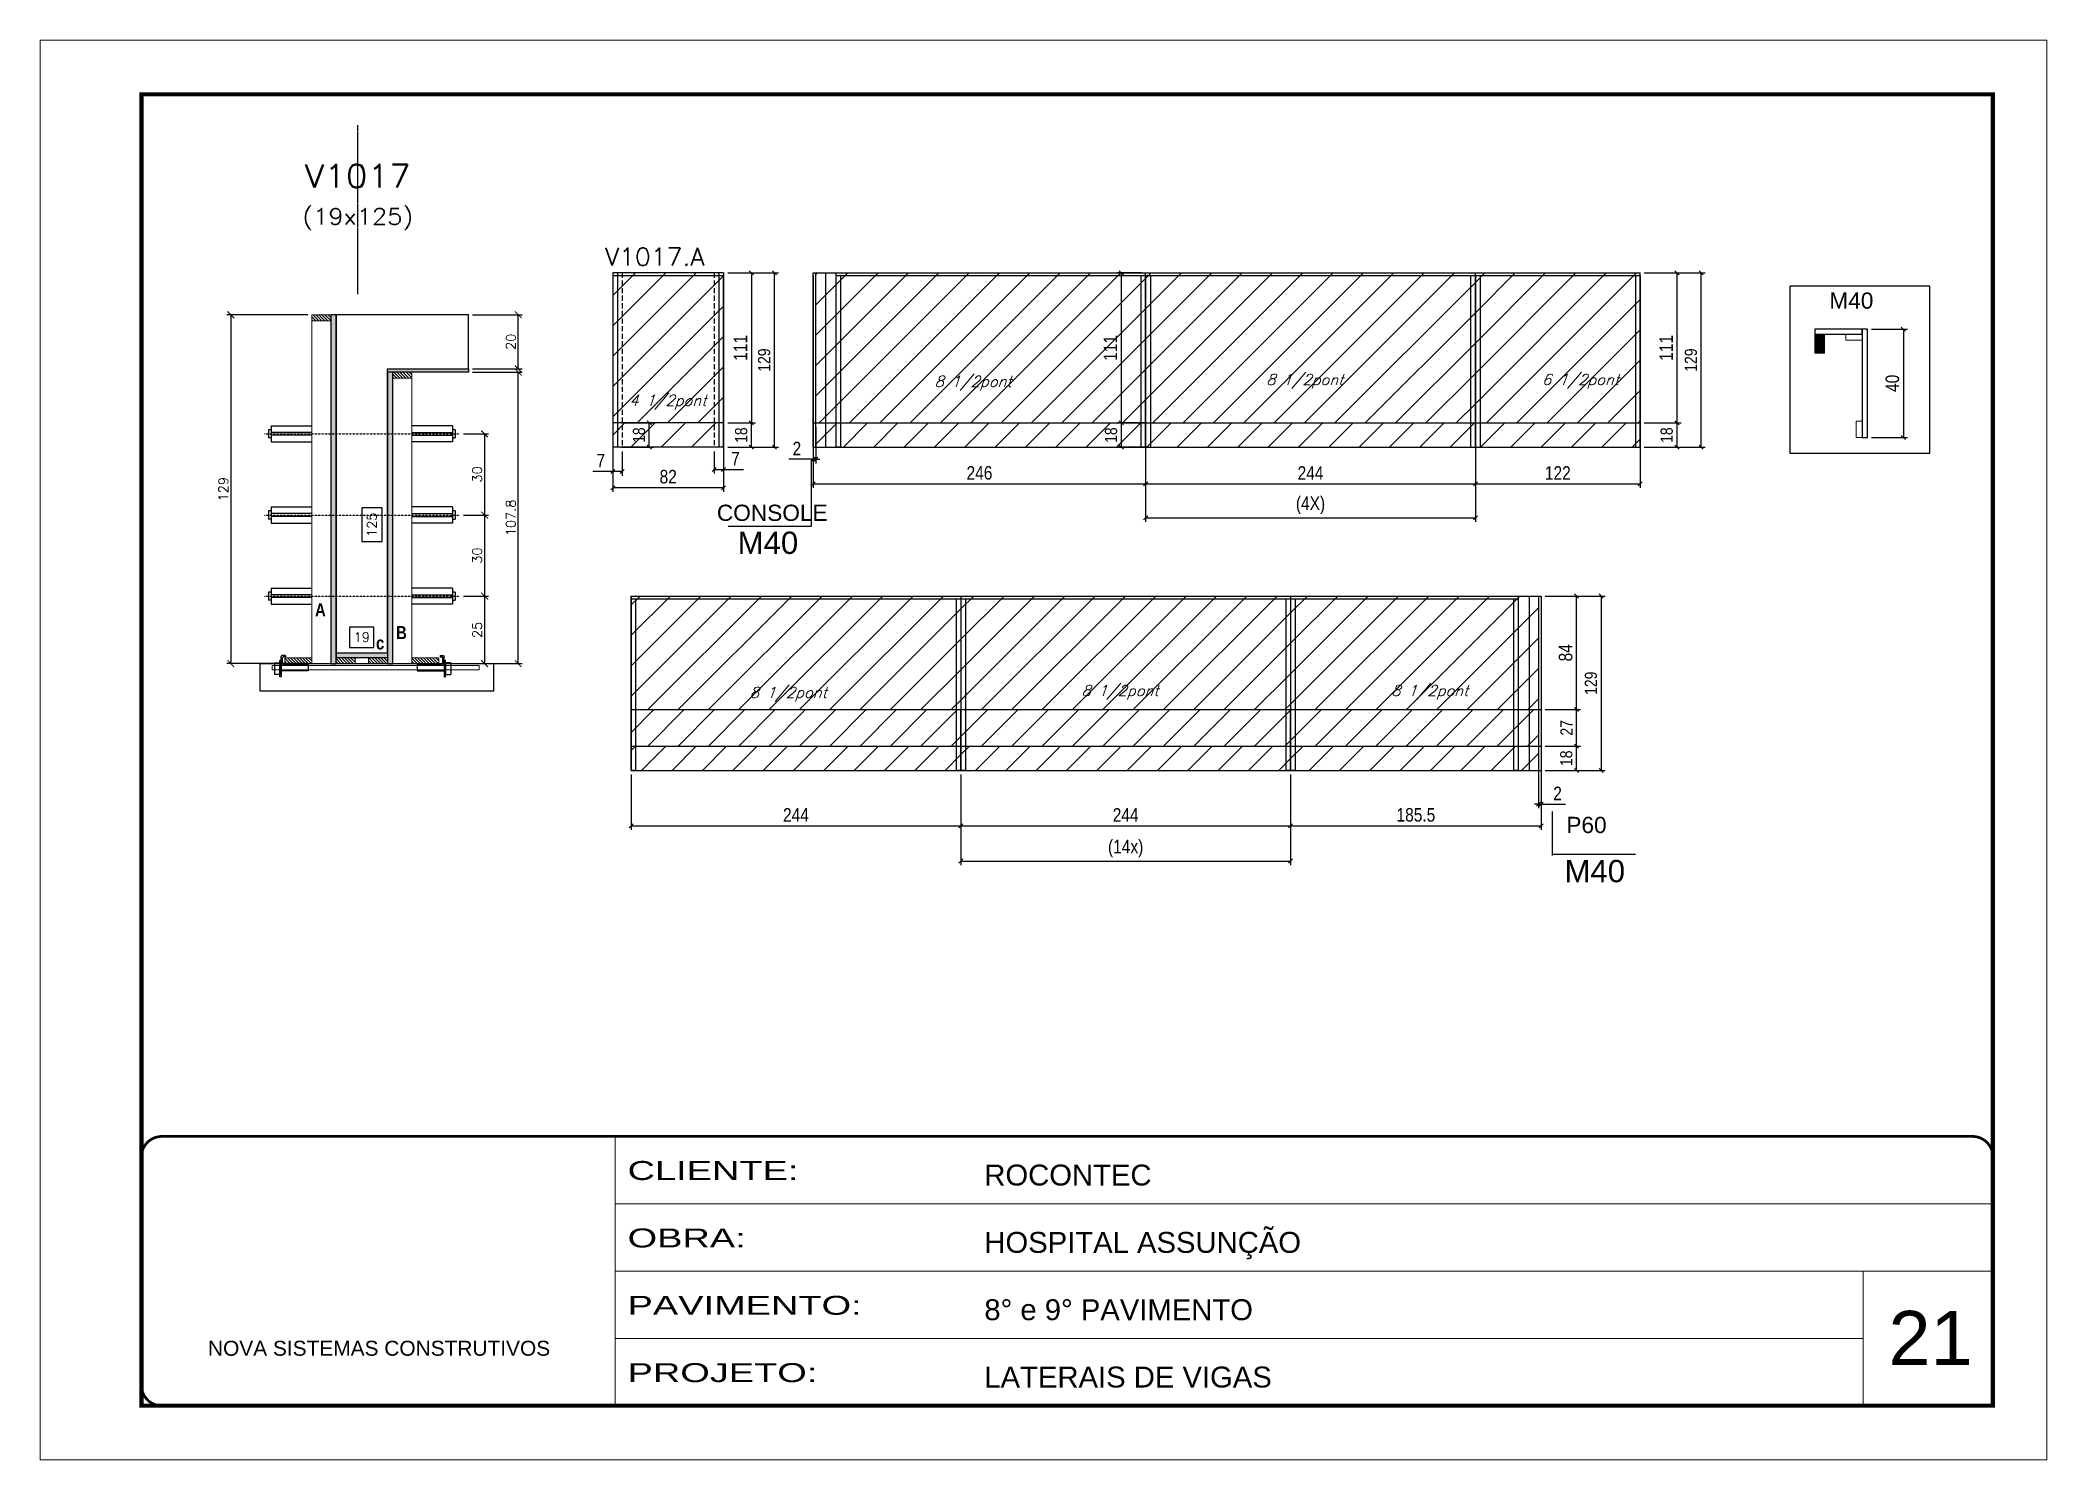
# Model space of a CAD drawing. Extents: x -20960 to -5926, y -2106 to 21915.
# Drawn here: x -12207 to -10722, y 15123 to 16173 of the extents above; entities that cross this region are included whole.
import ezdxf
from ezdxf.enums import TextEntityAlignment as Align

# ---------------------------------------------------------------- set-up
doc = ezdxf.new("R2010")
doc.units = 0
for name, pattern in [('CONTINUO', [0]), ('DASHED', [0.75, 0.5, -0.25]), ('HIDDEN', [0.375, 0.25, -0.125])]:
    doc.linetypes.add(name, pattern=pattern)
for name, color, linetype in [('5', 5, 'Continuous'), ('barrote', 251, 'Continuous'), ('COTA', 241, 'Continuous'), ('Cota Seção (2x)', 4, 'Continuous'), ('detalhes', 4, 'Continuous'), ('NOMENCLATURA', 7, 'Continuous'), ('Painéis', 200, 'Continuous'), ('presilha', 1, 'Continuous'), ('Reaproveitamento', 251, 'Continuous'), ('SARR_2.2x7', 40, 'Continuous'), ('SARR_3.5x7', 81, 'Continuous'), ('TENSOR', 3, 'Continuous'), ('texto', 7, 'Continuous'), ('Texto de Titulo', 7, 'Continuous'), ('Texto Qtd Sarr', 242, 'Continuous')]:
    doc.layers.add(name, color=color, linetype=linetype)
for name, color, linetype, lineweight in [('CARIMBO', 255, 'Continuous', 9), ('CONCRETO', 251, 'Continuous', 25), ('Folhas', 255, 'Continuous', 9), ('Hachura', 251, 'Continuous', 9), ('Madeira', 126, 'Continuous', 18), ('Sarr 2.2x7', 40, 'Continuous', 9), ('SARRAFO DE PRESSAO', 251, 'DASHED', 9), ('SCO-___-LAJ', 2, 'Continuous', 0), ('Texto Seção', 7, 'Continuous', 15)]:
    doc.layers.add(name, color=color, linetype=linetype, lineweight=lineweight)
doc.styles.add('ARIAL', font='arial.ttf')
doc.styles.add('COTA TECNICA', font='techl___.ttf', dxfattribs={"height": 10})
doc.styles.add('COTA TECNICA-50', font='techl___.ttf', dxfattribs={"height": 9})
doc.styles.add('REGUA-120', font='ROMANS.shx', dxfattribs={"height": 15})
doc.styles.add('Romans', font='romans.shx')
doc.styles.get("Standard").update_dxf_attribs({"font": 'arial.ttf'})
doc.styles.add('TECNICA', font='techb___.ttf', dxfattribs={"height": 10})
doc.styles.add('Tecnologia', font='')
doc.styles.get('Tecnologia').set_extended_font_data('Forgotten Futurist')
doc.dimstyles.new('COTA PAINEL-50', dxfattribs={"dimtxt": 9, "dimasz": 3, "dimexe": 3, "dimexo": 3, "dimgap": 3, "dimtad": 1, "dimdec": 1, "dimzin": 12, "dimdsep": 46, "dimtxsty": 'COTA TECNICA-50', "dimblk1": 'OBLIQUE', "dimblk2": 'OBLIQUE', "dimsah": 1, "dimcen": 0.9, "dimclrd": 4, "dimclre": 4, "dimclrt": 240, "dimadec": 1, "dimazin": 3, "dimtfac": 1, "dimtdec": 1, "dimtmove": 0, "dimatfit": 3, "dimfxl": 1, "dimtolj": 1, "dimtzin": 12, "dimarcsym": 0})
doc.dimstyles.new('Cota Seção (2x)', dxfattribs={"dimtxt": 7, "dimasz": 5, "dimexe": 3, "dimexo": 3, "dimgap": 2, "dimtad": 3, "dimdec": 1, "dimlfac": 0.5, "dimzin": 12, "dimdsep": 46, "dimtxsty": 'Romans', "dimblk": 'ARCHTICK', "dimcen": 0, "dimclrd": 4, "dimclre": 4, "dimclrt": 1, "dimadec": 1, "dimazin": 3, "dimtfac": 1, "dimtdec": 1, "dimtmove": 0, "dimatfit": 3, "dimldrblk": 'OBLIQUE', "dimfxl": 1, "dimtolj": 1, "dimtzin": 12, "dimarcsym": 0})
doc.dimstyles.new('Cota Seção interna', dxfattribs={"dimtxt": 7, "dimasz": 6, "dimexe": 0.18, "dimexo": 2, "dimgap": -4, "dimtad": 3, "dimdec": 1, "dimlfac": 0.5, "dimzin": 12, "dimdsep": 46, "dimtxsty": 'Romans', "dimblk": 'ARCHTICK', "dimcen": 0.09, "dimse1": 1, "dimse2": 1, "dimsd1": 1, "dimsd2": 1, "dimclrd": 180, "dimclre": 5, "dimclrt": 1, "dimadec": 0, "dimazin": 3, "dimtfac": 1, "dimtdec": 1, "dimtofl": 0, "dimtmove": 0, "dimatfit": 3, "dimldrblk": 'ARCHTICK', "dimfxl": 1, "dimtolj": 1, "dimtzin": 0, "dimarcsym": 0})
doc.dimstyles.new('PAINEL', dxfattribs={"dimtxt": 10, "dimasz": 3, "dimexe": 3, "dimexo": 3, "dimgap": 3, "dimtad": 1, "dimdec": 1, "dimzin": 12, "dimdsep": 46, "dimtxsty": 'COTA TECNICA', "dimblk1": 'OBLIQUE', "dimblk2": 'OBLIQUE', "dimsah": 1, "dimcen": 0.9, "dimclrd": 4, "dimclre": 4, "dimclrt": 240, "dimadec": 1, "dimazin": 3, "dimtfac": 1, "dimtdec": 1, "dimtmove": 0, "dimatfit": 3, "dimfxl": 1, "dimtolj": 1, "dimtzin": 12, "dimarcsym": 0})
pattern_1 = [(45, (-1571.5, 7e-12), (-11.22532, 11.22532), [])]
pattern_2 = [(45, (-4755, 0), (-11.22532, 11.22532), [])]
pattern_3 = [(45, (-3170, 0), (-11.22532, 11.22532), [])]

msp = doc.modelspace()

# ---------------------------------------------------------------- texts
at = {"layer": '5', "color": 7, "linetype": 'Continuous'}
msp.add_text('M40', height=12, rotation=359.99996, dxfattribs=at).set_placement((-10882.96, 15973.94))
at = {"layer": '5', "linetype": 'Continuous'}
for s, rotation, p in [('CONSOLE', 0.00004, (-11706.21, 15816.95)), ('P60', 359.99996, (-11077.61, 15586.09))]:
    msp.add_text(s, height=12, rotation=rotation, dxfattribs=at).set_placement(p)
at = {"layer": 'CARIMBO', "style": 'ARIAL'}
msp.add_text('21', height=40, dxfattribs=at).set_placement((-10839.14, 15192.66))
at = {"layer": 'detalhes', "style": 'TECNICA'}
for s, p in [('A', (-12003.57, 15746.38)), ('c', (-11958.44, 15721.85)), ('B', (-11943.6, 15729.54))]:
    msp.add_text(s, height=9.6, dxfattribs=at).set_placement(p)
at = {"layer": 'NOMENCLATURA', "linetype": 'Continuous'}
for p in [(-11690.84, 15792.53), (-11078.99, 15549.71)]:
    msp.add_text('M40', height=16.5, dxfattribs=at).set_placement(p)
at = {"layer": 'texto', "color": 2, "char_height": 8, "attachment_point": 5, "style": 'Romans'}
for s, insert in [('{\\Q19;\\C256;8 1/2pont}', (-11516.59, 15918.8)), ('{\\Q19;\\C256;8 1/2pont}', (-11271.1, 15920.19)), ('{\\Q19;\\C256;6 1/2pont}', (-11067.07, 15920.19)), ('{\\Q19;\\C256;4 1/2pont}', (-11742.48, 15904.8)), ('{\\Q19;\\C256;8 1/2pont}', (-11407.86, 15690.14)), ('{\\Q19;\\C256;8 1/2pont}', (-11178.63, 15690.14)), ('{\\Q19;\\C256;8 1/2pont}', (-11653.35, 15688.76))]:
    msp.add_mtext(s, dxfattribs=dict(at, insert=insert))
at = {"layer": 'Texto Seção', "style": 'REGUA-120', "width": 1.05}
msp.add_text('V1017.A', height=13, dxfattribs=at).set_placement((-11789.06, 16005.8))

# ---------------------------------------------------------------- blocks, each defined once
blk = doc.blocks.new('9999999999')
at = {"color": 30, "linetype": 'CONTINUO'}
for p, q in [((98564.6, 34230.2), (98564.6, 34429.4)), ((98564.6, 34379.6), (99584, 34379.6)), ((98564.6, 34329.8), (99488, 34329.8)), ((99584, 34329.8), (99488, 34329.8)), ((99488, 34329.8), (99488, 34230.2)), ((98564.6, 34280), (99488, 34280))]:
    blk.add_line(p, q, dxfattribs=at)
at = {"color": 30, "linetype": 'CONTINUO', "const_width": 2}
blk.add_lwpolyline([(99584, 34230.2), (99584, 34414.4, 0.414214), (99569, 34429.4), (98229, 34429.4, 0.414214), (98214, 34414.4), (98214, 34245.2, 0.414214), (98229, 34230.2), (99584, 34230.2)], format="xyb", dxfattribs=at)
at = {"layer": 'Folhas'}
blk.add_lwpolyline([(98139, 34190.2), (99624, 34190.2), (99624, 35240.2), (98139, 35240.2)], close=True, dxfattribs=at)
at = {"layer": 'Folhas', "color": 30, "const_width": 3}
blk.add_lwpolyline([(98214, 34230.2), (99584, 34230.2), (99584, 35200.2), (98214, 35200.2)], close=True, dxfattribs=at)
at = {"color": 7, "linetype": 'Continuous', "ltscale": 5, "style": 'ARIAL'}
for s, height, p in [('ROCONTEC', 15.48, (98837.7, 34393.1)), ('HOSPITAL ASSUNÇÃO', 15.483, (98837.7, 34343.3)), ('8° e 9° PAVIMENTO', 15.483, (98837.7, 34293.5)), ('NOVA SISTEMAS CONSTRUTIVOS', 11.059, (98263.2, 34267.2)), ('LATERAIS DE VIGAS', 15.483, (98837.7, 34243.7))]:
    blk.add_text(s, height=height, dxfattribs=at).set_placement(p)
at = {"layer": 'Folhas', "color": 7, "style": 'Tecnologia', "width": 1.5}
for s, p in [('CLIENTE:', (98573.7, 34397.2)), ('OBRA:', (98573.7, 34347.3)), ('PAVIMENTO:', (98573.7, 34297.5)), ('PROJETO:', (98573.7, 34247.7))]:
    blk.add_text(s, height=14, dxfattribs=at).set_placement(p)
blk = doc.blocks.new('titulo1')
at = {"layer": 'Defpoints', "color": 252, "linetype": 'HIDDEN', "ltscale": 2}
blk.add_line((0, 0), (0, 125), dxfattribs=at)
at = {"layer": 'Defpoints', "style": 'Romans', "oblique": 15}
blk.add_attdef('FOLHA', text='', height=10, dxfattribs=at).set_placement((0, 15.6), align=Align.MIDDLE_CENTER)
at = {"layer": 'Texto Qtd Sarr', "color": 3, "style": 'Romans', "oblique": 15}
for tag, height, p in [('TITULO', 17, (0, 71.4)), ('SEÇÃO', 12, (0, 41.5))]:
    blk.add_attdef(tag, text='', height=height, dxfattribs=at).set_placement(p, align=Align.MIDDLE_CENTER)
blk = doc.blocks.new('_ArchTick')
at = {"color": 0, "linetype": 'ByBlock', "const_width": 0.15}
blk.add_lwpolyline([(-0.5, -0.5), (0.5, 0.5)], dxfattribs=at)
blk = doc.blocks.new('*D7050')
at = {"layer": 'COTA', "color": 4, "lineweight": -2, "transparency": 16777216}
for p, q in [((-11887, 15927), (-11850.2, 15927)), ((-11853.2, 15711.4), (-11853.2, 15927)), ((-11904.6, 15711.4), (-11850.2, 15711.4))]:
    blk.add_line(p, q, dxfattribs=at)
at = {"layer": 'Defpoints', "color": 0, "transparency": 16777216}
for p in [(-11890, 15927), (-11853.2, 15927), (-11907.6, 15711.4)]:
    blk.add_point(p, dxfattribs=at)
at = {"layer": 'COTA', "color": 4, "lineweight": -2, "transparency": 16777216, "xscale": 5, "yscale": 5, "zscale": 5}
for p, rotation in [((-11853.2, 15927), 90), ((-11853.2, 15711.4), 270)]:
    blk.add_blockref('_ArchTick', p, dxfattribs=dict(at, rotation=rotation))
at = {"layer": 'COTA', "color": 1, "transparency": 16777216, "insert": (-11858.7, 15819.2), "char_height": 7, "attachment_point": 5, "rotation": 90, "style": 'Romans'}
blk.add_mtext('\\A1;107.8', dxfattribs=at)
blk = doc.blocks.new('_Oblique')
at = {"color": 0, "linetype": 'ByBlock', "lineweight": -2}
blk.add_line((-0.5, -0.5), (0.5, 0.5), dxfattribs=at)
blk = doc.blocks.new('*D7051')
at = {"layer": 'COTA', "color": 4, "lineweight": -2, "transparency": 16777216}
for p, q in [((-11887, 15969.4), (-11850.2, 15969.4)), ((-11853.2, 15929.4), (-11853.2, 15969.4)), ((-11887, 15929.4), (-11850.2, 15929.4))]:
    blk.add_line(p, q, dxfattribs=at)
at = {"layer": 'Defpoints', "color": 0, "transparency": 16777216}
for p in [(-11890, 15969.4), (-11853.2, 15969.4), (-11890, 15929.4)]:
    blk.add_point(p, dxfattribs=at)
at = {"layer": 'COTA', "color": 4, "lineweight": -2, "transparency": 16777216, "xscale": 5, "yscale": 5, "zscale": 5}
for p, rotation in [((-11853.2, 15969.4), 90), ((-11853.2, 15929.4), 270)]:
    blk.add_blockref('_ArchTick', p, dxfattribs=dict(at, rotation=rotation))
at = {"layer": 'COTA', "color": 1, "transparency": 16777216, "insert": (-11858.7, 15949.4), "char_height": 7, "attachment_point": 5, "rotation": 90, "style": 'Romans'}
blk.add_mtext('\\A1;20', dxfattribs=at)
blk = doc.blocks.new('*D7052')
at = {"layer": 'Cota Seção (2x)', "color": 180, "lineweight": -2, "transparency": 16777216}
for p, q in [((-11954, 15826.6), (-11969, 15826.6)), ((-11969, 15826.6), (-11969, 15801.6)), ((-11954, 15801.6), (-11954, 15826.6)), ((-11969, 15801.6), (-11954, 15801.6))]:
    blk.add_line(p, q, dxfattribs=at)
at = {"layer": 'Defpoints', "color": 0, "transparency": 16777216}
for p in [(-11950, 15969.4), (-11950, 15969.4), (-11950, 15719.4)]:
    blk.add_point(p, dxfattribs=at)
at = {"layer": 'Cota Seção (2x)', "color": 1, "transparency": 16777216, "insert": (-11961.5, 15814.1), "char_height": 7, "attachment_point": 5, "rotation": 90, "style": 'Romans'}
blk.add_mtext('\\A1;125', dxfattribs=at)
blk = doc.blocks.new('PRESILHA METÁLICA 1')
at = {"layer": 'presilha'}
for p, q in [((0, 13), (6, 13)), ((0, 13), (0, 0)), ((6, 0), (0, 0)), ((6, 15.5), (7.5, 15.5)), ((6, -2.5), (6, 15.5)), ((6, 13), (6, 0)), ((7.5, 10.6), (7.5, 19.9)), ((7.5, 15.5), (7.5, -2.5)), ((37.5, 4.1), (7.5, 4.1)), ((12, 21), (8.6, 21)), ((9, 11.6), (9, 18.9)), ((12, 19.5), (9.6, 19.5)), ((37.5, 11), (9.6, 11)), ((12, 21), (12, 19.5)), ((37.5, 11), (37.5, 4.1)), ((7.5, -2.5), (6, -2.5))]:
    blk.add_line(p, q, dxfattribs=at)
for centre, radius, start, end in [((8.6, 19.9), 1.14, 90, 180), ((9.6, 18.9), 0.57, 90, 180), ((9.6, 11.6), 0.57, 180, 270)]:
    blk.add_arc(centre, radius, start, end, dxfattribs=at)
blk = doc.blocks.new('*D7041')
at = {"layer": 'Cota Seção (2x)', "color": 180, "lineweight": -2, "transparency": 16777216}
for p, q in [((-11960, 15738.4), (-11978, 15738.4)), ((-11978, 15738.4), (-11978, 15723.4)), ((-11960, 15723.4), (-11960, 15738.4)), ((-11978, 15723.4), (-11960, 15723.4))]:
    blk.add_line(p, q, dxfattribs=at)
at = {"layer": 'Defpoints', "color": 0, "transparency": 16777216}
for p in [(-11988, 15711.4), (-11950, 15719.4), (-11950, 15711.4)]:
    blk.add_point(p, dxfattribs=at)
at = {"layer": 'Cota Seção (2x)', "color": 1, "transparency": 16777216, "insert": (-11969, 15730.9), "char_height": 7, "attachment_point": 5, "style": 'Romans'}
blk.add_mtext('\\A1;19', dxfattribs=at)
blk = doc.blocks.new('*D7042')
at = {"layer": 'COTA', "color": 4, "lineweight": -2, "transparency": 16777216}
for p, q in [((-12009, 15969.4), (-12068.9, 15969.4)), ((-12065.9, 15969.4), (-12065.9, 15711.4)), ((-12009, 15711.4), (-12068.9, 15711.4))]:
    blk.add_line(p, q, dxfattribs=at)
at = {"layer": 'Defpoints', "color": 0, "transparency": 16777216}
for p in [(-12006, 15969.4), (-12065.9, 15711.4), (-12006, 15711.4)]:
    blk.add_point(p, dxfattribs=at)
at = {"layer": 'COTA', "color": 4, "lineweight": -2, "transparency": 16777216, "xscale": 5, "yscale": 5, "zscale": 5}
for p, rotation in [((-12065.9, 15969.4), 90), ((-12065.9, 15711.4), 270)]:
    blk.add_blockref('_ArchTick', p, dxfattribs=dict(at, rotation=rotation))
at = {"layer": 'COTA', "color": 1, "transparency": 16777216, "insert": (-12071.4, 15840.4), "char_height": 7, "attachment_point": 5, "rotation": 90, "style": 'Romans'}
blk.add_mtext('\\A1;129', dxfattribs=at)
blk = doc.blocks.new('*D7043')
at = {"layer": 'COTA', "color": 4, "lineweight": -2, "transparency": 16777216}
for p, q in [((-11893.7, 15761.3), (-11875.1, 15761.3)), ((-11878.1, 15761.3), (-11878.1, 15711.4)), ((-11893.7, 15711.4), (-11875.1, 15711.4))]:
    blk.add_line(p, q, dxfattribs=at)
at = {"layer": 'Defpoints', "color": 0, "transparency": 16777216}
for p in [(-11896.7, 15761.3), (-11896.7, 15711.4), (-11878.1, 15711.4)]:
    blk.add_point(p, dxfattribs=at)
at = {"layer": 'COTA', "color": 4, "lineweight": -2, "transparency": 16777216, "xscale": 5, "yscale": 5, "zscale": 5}
for p, rotation in [((-11878.1, 15761.3), 90), ((-11878.1, 15711.4), 270)]:
    blk.add_blockref('_ArchTick', p, dxfattribs=dict(at, rotation=rotation))
at = {"layer": 'COTA', "color": 1, "transparency": 16777216, "insert": (-11883.6, 15736.3), "char_height": 7, "attachment_point": 5, "rotation": 90, "style": 'Romans'}
blk.add_mtext('\\A1;25', dxfattribs=at)
blk = doc.blocks.new('*D7044')
at = {"layer": 'COTA', "color": 4, "lineweight": -2, "transparency": 16777216}
for p, q in [((-11893.7, 15821.3), (-11875.1, 15821.3)), ((-11878.1, 15821.3), (-11878.1, 15761.3)), ((-11893.7, 15761.3), (-11875.1, 15761.3))]:
    blk.add_line(p, q, dxfattribs=at)
at = {"layer": 'Defpoints', "color": 0, "transparency": 16777216}
for p in [(-11896.7, 15821.3), (-11896.7, 15761.3), (-11878.1, 15761.3)]:
    blk.add_point(p, dxfattribs=at)
at = {"layer": 'COTA', "color": 4, "lineweight": -2, "transparency": 16777216, "xscale": 5, "yscale": 5, "zscale": 5}
for p, rotation in [((-11878.1, 15821.3), 90), ((-11878.1, 15761.3), 270)]:
    blk.add_blockref('_ArchTick', p, dxfattribs=dict(at, rotation=rotation))
at = {"layer": 'COTA', "color": 1, "transparency": 16777216, "insert": (-11883.6, 15791.3), "char_height": 7, "attachment_point": 5, "rotation": 90, "style": 'Romans'}
blk.add_mtext('\\A1;30', dxfattribs=at)
blk = doc.blocks.new('*D7045')
at = {"layer": 'COTA', "color": 4, "linetype": 'ByBlock', "lineweight": -2, "transparency": 16777216}
for p, q in [((-11634.9, 15916.9), (-11634.9, 15841.3)), ((-11388.9, 15904.4), (-11388.9, 15841.3)), ((-11634.9, 15844.3), (-11388.9, 15844.3))]:
    blk.add_line(p, q, dxfattribs=at)
at = {"layer": 'Defpoints', "color": 0, "linetype": 'ByBlock', "transparency": 16777216}
for p in [(-11634.9, 15919.9), (-11388.9, 15907.4), (-11388.9, 15844.3)]:
    blk.add_point(p, dxfattribs=at)
at = {"layer": 'COTA', "color": 4, "linetype": 'ByBlock', "lineweight": -2, "transparency": 16777216, "xscale": 3, "yscale": 3, "zscale": 3, "rotation": 180}
blk.add_blockref('_Oblique', (-11634.9, 15844.3), dxfattribs=at)
at = {"layer": 'COTA', "color": 4, "linetype": 'ByBlock', "lineweight": -2, "transparency": 16777216, "xscale": 3, "yscale": 3, "zscale": 3}
blk.add_blockref('_Oblique', (-11388.9, 15844.3), dxfattribs=at)
at = {"layer": 'COTA', "color": 240, "linetype": 'ByBlock', "transparency": 16777216, "insert": (-11511.9, 15852.4), "char_height": 10, "attachment_point": 5, "style": 'COTA TECNICA'}
blk.add_mtext('\\A1;246', dxfattribs=at)
blk = doc.blocks.new('*D7046')
at = {"layer": 'COTA', "color": 4, "linetype": 'ByBlock', "lineweight": -2, "transparency": 16777216}
for p, q in [((-11388.9, 15904.4), (-11388.9, 15841.3)), ((-11144.9, 15904.4), (-11144.9, 15841.3)), ((-11388.9, 15844.3), (-11144.9, 15844.3))]:
    blk.add_line(p, q, dxfattribs=at)
at = {"layer": 'Defpoints', "color": 0, "linetype": 'ByBlock', "transparency": 16777216}
for p in [(-11388.9, 15907.4), (-11144.9, 15907.4), (-11144.9, 15844.3)]:
    blk.add_point(p, dxfattribs=at)
at = {"layer": 'COTA', "color": 4, "linetype": 'ByBlock', "lineweight": -2, "transparency": 16777216, "xscale": 3, "yscale": 3, "zscale": 3, "rotation": 180}
blk.add_blockref('_Oblique', (-11388.9, 15844.3), dxfattribs=at)
at = {"layer": 'COTA', "color": 4, "linetype": 'ByBlock', "lineweight": -2, "transparency": 16777216, "xscale": 3, "yscale": 3, "zscale": 3}
blk.add_blockref('_Oblique', (-11144.9, 15844.3), dxfattribs=at)
at = {"layer": 'COTA', "color": 240, "linetype": 'ByBlock', "transparency": 16777216, "insert": (-11266.9, 15852.4), "char_height": 10, "attachment_point": 5, "style": 'COTA TECNICA'}
blk.add_mtext('\\A1;244', dxfattribs=at)
blk = doc.blocks.new('*D7047')
at = {"layer": 'COTA', "color": 4, "lineweight": -2, "ltscale": 25, "transparency": 16777216}
for p, q in [((-11388.9, 15904.4), (-11388.9, 15816.3)), ((-11144.9, 15904.4), (-11144.9, 15816.3)), ((-11388.9, 15819.3), (-11144.9, 15819.3))]:
    blk.add_line(p, q, dxfattribs=at)
at = {"layer": 'Defpoints', "color": 0, "ltscale": 25, "transparency": 16777216}
for p in [(-11388.9, 15907.4), (-11144.9, 15907.4), (-11144.9, 15819.3)]:
    blk.add_point(p, dxfattribs=at)
at = {"layer": 'COTA', "color": 4, "lineweight": -2, "ltscale": 25, "transparency": 16777216, "xscale": 3, "yscale": 3, "zscale": 3, "rotation": 180}
blk.add_blockref('_Oblique', (-11388.9, 15819.3), dxfattribs=at)
at = {"layer": 'COTA', "color": 4, "lineweight": -2, "ltscale": 25, "transparency": 16777216, "xscale": 3, "yscale": 3, "zscale": 3}
blk.add_blockref('_Oblique', (-11144.9, 15819.3), dxfattribs=at)
at = {"layer": 'COTA', "color": 240, "ltscale": 25, "transparency": 16777216, "insert": (-11266.9, 15828.5), "char_height": 10, "attachment_point": 5, "style": 'COTA TECNICA'}
blk.add_mtext('\\A1;(4X)', dxfattribs=at)
blk = doc.blocks.new('*D7048')
at = {"layer": 'COTA', "color": 4, "lineweight": -2, "ltscale": 25, "transparency": 16777216}
for p, q in [((-11144.9, 15904.4), (-11144.9, 15841.3)), ((-11022.9, 15904.4), (-11022.9, 15841.3)), ((-11144.9, 15844.3), (-11022.9, 15844.3))]:
    blk.add_line(p, q, dxfattribs=at)
at = {"layer": 'Defpoints', "color": 0, "ltscale": 25, "transparency": 16777216}
for p in [(-11144.9, 15907.4), (-11022.9, 15907.4), (-11022.9, 15844.3)]:
    blk.add_point(p, dxfattribs=at)
at = {"layer": 'COTA', "color": 4, "lineweight": -2, "ltscale": 25, "transparency": 16777216, "xscale": 3, "yscale": 3, "zscale": 3, "rotation": 180}
blk.add_blockref('_Oblique', (-11144.9, 15844.3), dxfattribs=at)
at = {"layer": 'COTA', "color": 4, "lineweight": -2, "ltscale": 25, "transparency": 16777216, "xscale": 3, "yscale": 3, "zscale": 3}
blk.add_blockref('_Oblique', (-11022.9, 15844.3), dxfattribs=at)
at = {"layer": 'COTA', "color": 240, "ltscale": 25, "transparency": 16777216, "insert": (-11083.9, 15852.4), "char_height": 10, "attachment_point": 5, "style": 'COTA TECNICA'}
blk.add_mtext('\\A1;122', dxfattribs=at)
blk = doc.blocks.new('*D7099')
at = {"layer": 'COTA', "color": 4, "lineweight": -2, "ltscale": 25, "transparency": 16777216}
for p, q in [((-11634.9, 15904.4), (-11634.9, 15859.5)), ((-11632.9, 15886.4), (-11632.9, 15859.5)), ((-11634.9, 15862.5), (-11653, 15862.5)), ((-11632.9, 15862.5), (-11634.9, 15862.5)), ((-11632.9, 15862.5), (-11629.9, 15862.5))]:
    blk.add_line(p, q, dxfattribs=at)
at = {"layer": 'Defpoints', "color": 0, "ltscale": 25, "transparency": 16777216}
for p in [(-11634.9, 15907.4), (-11632.9, 15889.4), (-11634.9, 15862.5)]:
    blk.add_point(p, dxfattribs=at)
at = {"layer": 'COTA', "color": 4, "lineweight": -2, "ltscale": 25, "transparency": 16777216, "xscale": 3, "yscale": 3, "zscale": 3}
blk.add_blockref('_Oblique', (-11634.9, 15862.5), dxfattribs=at)
at = {"layer": 'COTA', "color": 4, "lineweight": -2, "ltscale": 25, "transparency": 16777216, "xscale": 3, "yscale": 3, "zscale": 3, "rotation": 180}
blk.add_blockref('_Oblique', (-11632.9, 15862.5), dxfattribs=at)
at = {"layer": 'COTA', "color": 240, "ltscale": 25, "transparency": 16777216, "insert": (-11647, 15870.5), "char_height": 10, "attachment_point": 5, "style": 'COTA TECNICA'}
blk.add_mtext('\\A1;2', dxfattribs=at)
blk = doc.blocks.new('*D7100')
at = {"layer": 'COTA', "color": 4, "lineweight": -2, "ltscale": 25, "transparency": 16777216}
for p, q in [((-11783.2, 15886.4), (-11783.2, 15838.5)), ((-11701.2, 15886.4), (-11701.2, 15838.5)), ((-11701.2, 15841.5), (-11783.2, 15841.5))]:
    blk.add_line(p, q, dxfattribs=at)
at = {"layer": 'Defpoints', "color": 0, "ltscale": 25, "transparency": 16777216}
for p in [(-11783.2, 15889.4), (-11701.2, 15889.4), (-11783.2, 15841.5)]:
    blk.add_point(p, dxfattribs=at)
at = {"layer": 'COTA', "color": 4, "lineweight": -2, "ltscale": 25, "transparency": 16777216, "xscale": 3, "yscale": 3, "zscale": 3, "rotation": 180}
blk.add_blockref('_Oblique', (-11783.2, 15841.5), dxfattribs=at)
at = {"layer": 'COTA', "color": 4, "lineweight": -2, "ltscale": 25, "transparency": 16777216, "xscale": 3, "yscale": 3, "zscale": 3}
blk.add_blockref('_Oblique', (-11701.2, 15841.5), dxfattribs=at)
at = {"layer": 'COTA', "color": 240, "ltscale": 25, "transparency": 16777216, "insert": (-11742.2, 15849.6), "char_height": 10, "attachment_point": 5, "style": 'COTA TECNICA'}
blk.add_mtext('\\A1;82', dxfattribs=at)
blk = doc.blocks.new('*D7101')
at = {"layer": 'COTA', "color": 4, "lineweight": -2, "ltscale": 25, "transparency": 16777216}
for p, q in [((-11698.2, 16000.4), (-11677.7, 16000.4)), ((-11680.7, 16000.4), (-11680.7, 15889.4)), ((-11698.2, 15889.4), (-11677.7, 15889.4))]:
    blk.add_line(p, q, dxfattribs=at)
at = {"layer": 'Defpoints', "color": 0, "ltscale": 25, "transparency": 16777216}
for p in [(-11701.2, 16000.4), (-11701.2, 15889.4), (-11680.7, 15889.4)]:
    blk.add_point(p, dxfattribs=at)
at = {"layer": 'COTA', "color": 4, "lineweight": -2, "ltscale": 25, "transparency": 16777216, "xscale": 3, "yscale": 3, "zscale": 3}
for p, rotation in [((-11680.7, 16000.4), 90), ((-11680.7, 15889.4), 270)]:
    blk.add_blockref('_Oblique', p, dxfattribs=dict(at, rotation=rotation))
at = {"layer": 'COTA', "color": 240, "ltscale": 25, "transparency": 16777216, "insert": (-11688.7, 15944.9), "char_height": 10, "attachment_point": 5, "rotation": 90, "style": 'COTA TECNICA'}
blk.add_mtext('\\A1;111', dxfattribs=at)
blk = doc.blocks.new('*D7102')
at = {"layer": 'COTA', "color": 4, "lineweight": -2, "ltscale": 25, "transparency": 16777216}
for p, q in [((-11783.2, 15868.4), (-11783.2, 15850.4)), ((-11776.2, 15868.4), (-11776.2, 15850.4)), ((-11783.2, 15853.4), (-11798, 15853.4)), ((-11776.2, 15853.4), (-11783.2, 15853.4))]:
    blk.add_line(p, q, dxfattribs=at)
at = {"layer": 'Defpoints', "color": 0, "ltscale": 25, "transparency": 16777216}
for p in [(-11783.2, 15871.4), (-11776.2, 15871.4), (-11783.2, 15853.4)]:
    blk.add_point(p, dxfattribs=at)
at = {"layer": 'COTA', "color": 4, "lineweight": -2, "ltscale": 25, "transparency": 16777216, "xscale": 3, "yscale": 3, "zscale": 3, "rotation": 180}
blk.add_blockref('_Oblique', (-11783.2, 15853.4), dxfattribs=at)
at = {"layer": 'COTA', "color": 4, "lineweight": -2, "ltscale": 25, "transparency": 16777216, "xscale": 3, "yscale": 3, "zscale": 3}
blk.add_blockref('_Oblique', (-11776.2, 15853.4), dxfattribs=at)
at = {"layer": 'COTA', "color": 240, "ltscale": 25, "transparency": 16777216, "insert": (-11792.1, 15861.5), "char_height": 10, "attachment_point": 5, "style": 'COTA TECNICA'}
blk.add_mtext('\\A1;7', dxfattribs=at)
blk = doc.blocks.new('*D7049')
at = {"layer": 'COTA', "color": 4, "lineweight": -2, "ltscale": 25, "transparency": 16777216}
for p, q in [((-11708.2, 15868.4), (-11708.2, 15851.9)), ((-11701.2, 15868.4), (-11701.2, 15851.9)), ((-11708.2, 15854.9), (-11701.2, 15854.9)), ((-11701.2, 15854.9), (-11686.5, 15854.9))]:
    blk.add_line(p, q, dxfattribs=at)
at = {"layer": 'Defpoints', "color": 0, "ltscale": 25, "transparency": 16777216}
for p in [(-11708.2, 15871.4), (-11701.2, 15871.4), (-11701.2, 15854.9)]:
    blk.add_point(p, dxfattribs=at)
at = {"layer": 'COTA', "color": 4, "lineweight": -2, "ltscale": 25, "transparency": 16777216, "xscale": 3, "yscale": 3, "zscale": 3, "rotation": 180}
blk.add_blockref('_Oblique', (-11708.2, 15854.9), dxfattribs=at)
at = {"layer": 'COTA', "color": 4, "lineweight": -2, "ltscale": 25, "transparency": 16777216, "xscale": 3, "yscale": 3, "zscale": 3}
blk.add_blockref('_Oblique', (-11701.2, 15854.9), dxfattribs=at)
at = {"layer": 'COTA', "color": 240, "ltscale": 25, "transparency": 16777216, "insert": (-11692.4, 15863), "char_height": 10, "attachment_point": 5, "style": 'COTA TECNICA'}
blk.add_mtext('\\A1;7', dxfattribs=at)
blk = doc.blocks.new('*D7103')
at = {"layer": 'COTA', "color": 4, "lineweight": -2, "ltscale": 25, "transparency": 16777216}
for p, q in [((-11391.9, 16000.4), (-11409.9, 16000.4)), ((-11406.9, 15889.4), (-11406.9, 16000.4)), ((-11391.9, 15889.4), (-11409.9, 15889.4))]:
    blk.add_line(p, q, dxfattribs=at)
at = {"layer": 'Defpoints', "color": 0, "ltscale": 25, "transparency": 16777216}
for p in [(-11406.9, 16000.4), (-11388.9, 16000.4), (-11388.9, 15889.4)]:
    blk.add_point(p, dxfattribs=at)
at = {"layer": 'COTA', "color": 4, "lineweight": -2, "ltscale": 25, "transparency": 16777216, "xscale": 3, "yscale": 3, "zscale": 3}
for p, rotation in [((-11406.9, 16000.4), 90), ((-11406.9, 15889.4), 270)]:
    blk.add_blockref('_Oblique', p, dxfattribs=dict(at, rotation=rotation))
at = {"layer": 'COTA', "color": 240, "ltscale": 25, "transparency": 16777216, "insert": (-11415, 15944.9), "char_height": 10, "attachment_point": 5, "rotation": 90, "style": 'COTA TECNICA'}
blk.add_mtext('\\A1;111', dxfattribs=at)
blk = doc.blocks.new('*D7104')
at = {"layer": 'COTA', "color": 4, "lineweight": -2, "ltscale": 25, "transparency": 16777216}
for p, q in [((-11019.9, 16000.4), (-10992.7, 16000.4)), ((-10995.7, 15889.4), (-10995.7, 16000.4)), ((-11019.9, 15889.4), (-10992.7, 15889.4))]:
    blk.add_line(p, q, dxfattribs=at)
at = {"layer": 'Defpoints', "color": 0, "ltscale": 25, "transparency": 16777216}
for p in [(-11022.9, 16000.4), (-10995.7, 16000.4), (-11022.9, 15889.4)]:
    blk.add_point(p, dxfattribs=at)
at = {"layer": 'COTA', "color": 4, "lineweight": -2, "ltscale": 25, "transparency": 16777216, "xscale": 3, "yscale": 3, "zscale": 3}
for p, rotation in [((-10995.7, 16000.4), 90), ((-10995.7, 15889.4), 270)]:
    blk.add_blockref('_Oblique', p, dxfattribs=dict(at, rotation=rotation))
at = {"layer": 'COTA', "color": 240, "ltscale": 25, "transparency": 16777216, "insert": (-11003.7, 15944.9), "char_height": 10, "attachment_point": 5, "rotation": 90, "style": 'COTA TECNICA'}
blk.add_mtext('\\A1;111', dxfattribs=at)
blk = doc.blocks.new('*D7105')
at = {"layer": 'Defpoints', "color": 0, "linetype": 'ByBlock', "transparency": 16777216}
for p in [(-10854.7, 15958.7), (-10854.7, 15878.7), (-10828.2, 15878.7)]:
    blk.add_point(p, dxfattribs=at)
at = {"layer": 'Sarr 2.2x7', "color": 4, "linetype": 'ByBlock', "lineweight": -2, "transparency": 16777216}
for p, q in [((-10851.7, 15958.7), (-10825.2, 15958.7)), ((-10828.2, 15958.7), (-10828.2, 15878.7)), ((-10851.7, 15878.7), (-10825.2, 15878.7))]:
    blk.add_line(p, q, dxfattribs=at)
at = {"layer": 'Sarr 2.2x7', "color": 4, "linetype": 'ByBlock', "lineweight": -2, "transparency": 16777216, "xscale": 3, "yscale": 3, "zscale": 3}
for p, rotation in [((-10828.2, 15958.7), 90), ((-10828.2, 15878.7), 270)]:
    blk.add_blockref('_Oblique', p, dxfattribs=dict(at, rotation=rotation))
at = {"layer": 'Sarr 2.2x7', "color": 240, "linetype": 'ByBlock', "transparency": 16777216, "insert": (-10836.3, 15918.7), "char_height": 10, "attachment_point": 5, "rotation": 90, "style": 'COTA TECNICA'}
blk.add_mtext('\\A1;40', dxfattribs=at)
blk = doc.blocks.new('*D7035')
at = {"layer": 'COTA', "color": 4, "linetype": 'ByBlock', "lineweight": -2, "transparency": 16777216}
for p, q in [((-11769.7, 15629.4), (-11769.7, 15588.4)), ((-11525.7, 15629.4), (-11525.7, 15588.4)), ((-11769.7, 15591.4), (-11525.7, 15591.4))]:
    blk.add_line(p, q, dxfattribs=at)
at = {"layer": 'Defpoints', "color": 0, "linetype": 'ByBlock', "transparency": 16777216}
for p in [(-11769.7, 15632.4), (-11525.7, 15632.4), (-11525.7, 15591.4)]:
    blk.add_point(p, dxfattribs=at)
at = {"layer": 'COTA', "color": 4, "linetype": 'ByBlock', "lineweight": -2, "transparency": 16777216, "xscale": 3, "yscale": 3, "zscale": 3, "rotation": 180}
blk.add_blockref('_Oblique', (-11769.7, 15591.4), dxfattribs=at)
at = {"layer": 'COTA', "color": 4, "linetype": 'ByBlock', "lineweight": -2, "transparency": 16777216, "xscale": 3, "yscale": 3, "zscale": 3}
blk.add_blockref('_Oblique', (-11525.7, 15591.4), dxfattribs=at)
at = {"layer": 'COTA', "color": 240, "linetype": 'ByBlock', "transparency": 16777216, "insert": (-11647.7, 15599.5), "char_height": 10, "attachment_point": 5, "style": 'COTA TECNICA'}
blk.add_mtext('\\A1;244', dxfattribs=at)
blk = doc.blocks.new('*D7036')
at = {"layer": 'COTA', "color": 4, "linetype": 'ByBlock', "lineweight": -2, "transparency": 16777216}
for p, q in [((-11525.7, 15629.4), (-11525.7, 15588.4)), ((-11281.7, 15629.4), (-11281.7, 15588.4)), ((-11525.7, 15591.4), (-11281.7, 15591.4))]:
    blk.add_line(p, q, dxfattribs=at)
at = {"layer": 'Defpoints', "color": 0, "linetype": 'ByBlock', "transparency": 16777216}
for p in [(-11525.7, 15632.4), (-11281.7, 15632.4), (-11281.7, 15591.4)]:
    blk.add_point(p, dxfattribs=at)
at = {"layer": 'COTA', "color": 4, "linetype": 'ByBlock', "lineweight": -2, "transparency": 16777216, "xscale": 3, "yscale": 3, "zscale": 3, "rotation": 180}
blk.add_blockref('_Oblique', (-11525.7, 15591.4), dxfattribs=at)
at = {"layer": 'COTA', "color": 4, "linetype": 'ByBlock', "lineweight": -2, "transparency": 16777216, "xscale": 3, "yscale": 3, "zscale": 3}
blk.add_blockref('_Oblique', (-11281.7, 15591.4), dxfattribs=at)
at = {"layer": 'COTA', "color": 240, "linetype": 'ByBlock', "transparency": 16777216, "insert": (-11403.7, 15599.5), "char_height": 10, "attachment_point": 5, "style": 'COTA TECNICA'}
blk.add_mtext('\\A1;244', dxfattribs=at)
blk = doc.blocks.new('*D7089')
at = {"layer": 'COTA', "color": 4, "lineweight": -2, "ltscale": 25, "transparency": 16777216}
for p, q in [((-11093.2, 15761.4), (-11067, 15761.4)), ((-11070, 15677.4), (-11070, 15761.4)), ((-11093.2, 15677.4), (-11067, 15677.4))]:
    blk.add_line(p, q, dxfattribs=at)
at = {"layer": 'Defpoints', "color": 0, "ltscale": 25, "transparency": 16777216}
for p in [(-11096.2, 15761.4), (-11070, 15761.4), (-11096.2, 15677.4)]:
    blk.add_point(p, dxfattribs=at)
at = {"layer": 'COTA', "color": 4, "lineweight": -2, "ltscale": 25, "transparency": 16777216, "xscale": 3, "yscale": 3, "zscale": 3}
for p, rotation in [((-11070, 15761.4), 90), ((-11070, 15677.4), 270)]:
    blk.add_blockref('_Oblique', p, dxfattribs=dict(at, rotation=rotation))
at = {"layer": 'COTA', "color": 240, "ltscale": 25, "transparency": 16777216, "insert": (-11078.1, 15719.4), "char_height": 10, "attachment_point": 5, "rotation": 90, "style": 'COTA TECNICA'}
blk.add_mtext('\\A1;84', dxfattribs=at)
blk = doc.blocks.new('*D7037')
at = {"layer": 'COTA', "color": 4, "lineweight": -2, "ltscale": 25, "transparency": 16777216}
for p, q in [((-11525.7, 15629.4), (-11525.7, 15562.4)), ((-11281.7, 15629.4), (-11281.7, 15562.4)), ((-11525.7, 15565.4), (-11281.7, 15565.4))]:
    blk.add_line(p, q, dxfattribs=at)
at = {"layer": 'Defpoints', "color": 0, "ltscale": 25, "transparency": 16777216}
for p in [(-11525.7, 15632.4), (-11281.7, 15632.4), (-11281.7, 15565.4)]:
    blk.add_point(p, dxfattribs=at)
at = {"layer": 'COTA', "color": 4, "lineweight": -2, "ltscale": 25, "transparency": 16777216, "xscale": 3, "yscale": 3, "zscale": 3, "rotation": 180}
blk.add_blockref('_Oblique', (-11525.7, 15565.4), dxfattribs=at)
at = {"layer": 'COTA', "color": 4, "lineweight": -2, "ltscale": 25, "transparency": 16777216, "xscale": 3, "yscale": 3, "zscale": 3}
blk.add_blockref('_Oblique', (-11281.7, 15565.4), dxfattribs=at)
at = {"layer": 'COTA', "color": 240, "ltscale": 25, "transparency": 16777216, "insert": (-11403.7, 15574.6), "char_height": 10, "attachment_point": 5, "style": 'COTA TECNICA'}
blk.add_mtext('\\A1;(14x)', dxfattribs=at)
blk = doc.blocks.new('*D7038')
at = {"layer": 'COTA', "color": 4, "lineweight": -2, "ltscale": 25, "transparency": 16777216}
for p, q in [((-11096.2, 15674.4), (-11096.2, 15588.4)), ((-11281.7, 15629.4), (-11281.7, 15588.4)), ((-11281.7, 15591.4), (-11096.2, 15591.4))]:
    blk.add_line(p, q, dxfattribs=at)
at = {"layer": 'Defpoints', "color": 0, "ltscale": 25, "transparency": 16777216}
for p in [(-11096.2, 15677.4), (-11281.7, 15632.4), (-11096.2, 15591.4)]:
    blk.add_point(p, dxfattribs=at)
at = {"layer": 'COTA', "color": 4, "lineweight": -2, "ltscale": 25, "transparency": 16777216, "xscale": 3, "yscale": 3, "zscale": 3, "rotation": 180}
blk.add_blockref('_Oblique', (-11281.7, 15591.4), dxfattribs=at)
at = {"layer": 'COTA', "color": 4, "lineweight": -2, "ltscale": 25, "transparency": 16777216, "xscale": 3, "yscale": 3, "zscale": 3}
blk.add_blockref('_Oblique', (-11096.2, 15591.4), dxfattribs=at)
at = {"layer": 'COTA', "color": 240, "ltscale": 25, "transparency": 16777216, "insert": (-11188.9, 15599.5), "char_height": 10, "attachment_point": 5, "style": 'COTA TECNICA'}
blk.add_mtext('\\A1;185.5', dxfattribs=at)
blk = doc.blocks.new('*D7039')
at = {"layer": 'COTA', "color": 4, "lineweight": -2, "ltscale": 25, "transparency": 16777216}
for p, q in [((-11098.2, 15650.8), (-11098.2, 15604.4)), ((-11096.2, 15650.8), (-11096.2, 15604.4)), ((-11098.2, 15607.4), (-11101.2, 15607.4)), ((-11098.2, 15607.4), (-11096.2, 15607.4)), ((-11096.2, 15607.4), (-11078.1, 15607.4))]:
    blk.add_line(p, q, dxfattribs=at)
at = {"layer": 'Defpoints', "color": 0, "ltscale": 25, "transparency": 16777216}
for p in [(-11098.2, 15653.8), (-11096.2, 15653.8), (-11096.2, 15607.4)]:
    blk.add_point(p, dxfattribs=at)
at = {"layer": 'COTA', "color": 4, "lineweight": -2, "ltscale": 25, "transparency": 16777216, "xscale": 3, "yscale": 3, "zscale": 3}
blk.add_blockref('_Oblique', (-11098.2, 15607.4), dxfattribs=at)
at = {"layer": 'COTA', "color": 4, "lineweight": -2, "ltscale": 25, "transparency": 16777216, "xscale": 3, "yscale": 3, "zscale": 3, "rotation": 180}
blk.add_blockref('_Oblique', (-11096.2, 15607.4), dxfattribs=at)
at = {"layer": 'COTA', "color": 240, "ltscale": 25, "transparency": 16777216, "insert": (-11084.1, 15615.4), "char_height": 10, "attachment_point": 5, "style": 'COTA TECNICA'}
blk.add_mtext('\\A1;2', dxfattribs=at)
blk = doc.blocks.new('*D7090')
at = {"layer": 'COTA', "color": 4, "lineweight": -2, "transparency": 16777216}
for p, q in [((-11388.4, 15889.4), (-11409.9, 15889.4)), ((-11406.9, 15871.4), (-11406.9, 15889.4)), ((-11388.4, 15871.4), (-11409.9, 15871.4))]:
    blk.add_line(p, q, dxfattribs=at)
at = {"layer": 'Defpoints', "color": 0, "transparency": 16777216}
for p in [(-11406.9, 15889.4), (-11385.4, 15889.4), (-11385.4, 15871.4)]:
    blk.add_point(p, dxfattribs=at)
at = {"layer": 'COTA', "color": 4, "lineweight": -2, "transparency": 16777216, "xscale": 3, "yscale": 3, "zscale": 3}
for p, rotation in [((-11406.9, 15889.4), 90), ((-11406.9, 15871.4), 270)]:
    blk.add_blockref('_Oblique', p, dxfattribs=dict(at, rotation=rotation))
at = {"layer": 'COTA', "color": 240, "transparency": 16777216, "insert": (-11414.5, 15880.4), "char_height": 9, "attachment_point": 5, "rotation": 90, "style": 'COTA TECNICA-50'}
blk.add_mtext('\\A1;18', dxfattribs=at)
blk = doc.blocks.new('*D7091')
at = {"layer": 'COTA', "color": 4, "lineweight": -2, "transparency": 16777216}
for p, q in [((-11776.7, 15889.4), (-11753.2, 15889.4)), ((-11756.2, 15871.4), (-11756.2, 15889.4)), ((-11776.7, 15871.4), (-11753.2, 15871.4))]:
    blk.add_line(p, q, dxfattribs=at)
at = {"layer": 'Defpoints', "color": 0, "transparency": 16777216}
for p in [(-11779.7, 15889.4), (-11756.2, 15889.4), (-11779.7, 15871.4)]:
    blk.add_point(p, dxfattribs=at)
at = {"layer": 'COTA', "color": 4, "lineweight": -2, "transparency": 16777216, "xscale": 3, "yscale": 3, "zscale": 3}
for p, rotation in [((-11756.2, 15889.4), 90), ((-11756.2, 15871.4), 270)]:
    blk.add_blockref('_Oblique', p, dxfattribs=dict(at, rotation=rotation))
at = {"layer": 'COTA', "color": 240, "transparency": 16777216, "insert": (-11763.8, 15880.4), "char_height": 9, "attachment_point": 5, "rotation": 90, "style": 'COTA TECNICA-50'}
blk.add_mtext('\\A1;18', dxfattribs=at)
blk = doc.blocks.new('*D7092')
at = {"layer": 'COTA', "color": 4, "lineweight": -2, "transparency": 16777216}
for p, q in [((-11093.2, 15677.4), (-11067, 15677.4)), ((-11070, 15650.4), (-11070, 15677.4)), ((-11093.2, 15650.4), (-11067, 15650.4))]:
    blk.add_line(p, q, dxfattribs=at)
at = {"layer": 'Defpoints', "color": 0, "transparency": 16777216}
for p in [(-11096.2, 15677.4), (-11070, 15677.4), (-11096.2, 15650.4)]:
    blk.add_point(p, dxfattribs=at)
at = {"layer": 'COTA', "color": 4, "lineweight": -2, "transparency": 16777216, "xscale": 3, "yscale": 3, "zscale": 3}
for p, rotation in [((-11070, 15677.4), 90), ((-11070, 15650.4), 270)]:
    blk.add_blockref('_Oblique', p, dxfattribs=dict(at, rotation=rotation))
at = {"layer": 'COTA', "color": 240, "transparency": 16777216, "insert": (-11077.5, 15663.9), "char_height": 9, "attachment_point": 5, "rotation": 90, "style": 'COTA TECNICA-50'}
blk.add_mtext('\\A1;27', dxfattribs=at)
blk = doc.blocks.new('*D7093')
at = {"layer": 'COTA', "color": 4, "lineweight": -2, "transparency": 16777216}
for p, q in [((-11093.2, 15761.4), (-11048.9, 15761.4)), ((-11051.9, 15761.4), (-11051.9, 15632.4)), ((-11093.2, 15632.4), (-11048.9, 15632.4))]:
    blk.add_line(p, q, dxfattribs=at)
at = {"layer": 'Defpoints', "color": 0, "transparency": 16777216}
for p in [(-11096.2, 15761.4), (-11096.2, 15632.4), (-11051.9, 15632.4)]:
    blk.add_point(p, dxfattribs=at)
at = {"layer": 'COTA', "color": 4, "lineweight": -2, "transparency": 16777216, "xscale": 3, "yscale": 3, "zscale": 3}
for p, rotation in [((-11051.9, 15761.4), 90), ((-11051.9, 15632.4), 270)]:
    blk.add_blockref('_Oblique', p, dxfattribs=dict(at, rotation=rotation))
at = {"layer": 'COTA', "color": 240, "transparency": 16777216, "insert": (-11059.4, 15696.9), "char_height": 9, "attachment_point": 5, "rotation": 90, "style": 'COTA TECNICA-50'}
blk.add_mtext('\\A1;129', dxfattribs=at)
blk = doc.blocks.new('*D7094')
at = {"layer": 'COTA', "color": 4, "lineweight": -2, "transparency": 16777216}
for p, q in [((-11019.9, 15889.4), (-10992.7, 15889.4)), ((-10995.7, 15871.4), (-10995.7, 15889.4)), ((-11019.9, 15871.4), (-10992.7, 15871.4))]:
    blk.add_line(p, q, dxfattribs=at)
at = {"layer": 'Defpoints', "color": 0, "transparency": 16777216}
for p in [(-11022.9, 15889.4), (-10995.7, 15889.4), (-11022.9, 15871.4)]:
    blk.add_point(p, dxfattribs=at)
at = {"layer": 'COTA', "color": 4, "lineweight": -2, "transparency": 16777216, "xscale": 3, "yscale": 3, "zscale": 3}
for p, rotation in [((-10995.7, 15889.4), 90), ((-10995.7, 15871.4), 270)]:
    blk.add_blockref('_Oblique', p, dxfattribs=dict(at, rotation=rotation))
at = {"layer": 'COTA', "color": 240, "transparency": 16777216, "insert": (-11003.3, 15880.4), "char_height": 9, "attachment_point": 5, "rotation": 90, "style": 'COTA TECNICA-50'}
blk.add_mtext('\\A1;18', dxfattribs=at)
blk = doc.blocks.new('*D7095')
at = {"layer": 'COTA', "color": 4, "lineweight": -2, "transparency": 16777216}
for p, q in [((-11019.9, 16000.4), (-10974.8, 16000.4)), ((-10977.8, 15871.4), (-10977.8, 16000.4)), ((-11019.9, 15871.4), (-10974.8, 15871.4))]:
    blk.add_line(p, q, dxfattribs=at)
at = {"layer": 'Defpoints', "color": 0, "transparency": 16777216}
for p in [(-11022.9, 16000.4), (-10977.8, 16000.4), (-11022.9, 15871.4)]:
    blk.add_point(p, dxfattribs=at)
at = {"layer": 'COTA', "color": 4, "lineweight": -2, "transparency": 16777216, "xscale": 3, "yscale": 3, "zscale": 3}
for p, rotation in [((-10977.8, 16000.4), 90), ((-10977.8, 15871.4), 270)]:
    blk.add_blockref('_Oblique', p, dxfattribs=dict(at, rotation=rotation))
at = {"layer": 'COTA', "color": 240, "transparency": 16777216, "insert": (-10985.4, 15935.9), "char_height": 9, "attachment_point": 5, "rotation": 90, "style": 'COTA TECNICA-50'}
blk.add_mtext('\\A1;129', dxfattribs=at)
blk = doc.blocks.new('*D7096')
at = {"layer": 'COTA', "color": 4, "lineweight": -2, "transparency": 16777216}
for p, q in [((-11698.2, 15889.4), (-11677.7, 15889.4)), ((-11680.7, 15871.4), (-11680.7, 15889.4)), ((-11698.2, 15871.4), (-11677.7, 15871.4))]:
    blk.add_line(p, q, dxfattribs=at)
at = {"layer": 'Defpoints', "color": 0, "transparency": 16777216}
for p in [(-11701.2, 15889.4), (-11680.7, 15889.4), (-11701.2, 15871.4)]:
    blk.add_point(p, dxfattribs=at)
at = {"layer": 'COTA', "color": 4, "lineweight": -2, "transparency": 16777216, "xscale": 3, "yscale": 3, "zscale": 3}
for p, rotation in [((-11680.7, 15889.4), 90), ((-11680.7, 15871.4), 270)]:
    blk.add_blockref('_Oblique', p, dxfattribs=dict(at, rotation=rotation))
at = {"layer": 'COTA', "color": 240, "transparency": 16777216, "insert": (-11688.2, 15880.4), "char_height": 9, "attachment_point": 5, "rotation": 90, "style": 'COTA TECNICA-50'}
blk.add_mtext('\\A1;18', dxfattribs=at)
blk = doc.blocks.new('*D7097')
at = {"layer": 'COTA', "color": 4, "lineweight": -2, "transparency": 16777216}
for p, q in [((-11698.2, 16000.4), (-11660.6, 16000.4)), ((-11663.6, 15871.4), (-11663.6, 16000.4)), ((-11698.2, 15871.4), (-11660.6, 15871.4))]:
    blk.add_line(p, q, dxfattribs=at)
at = {"layer": 'Defpoints', "color": 0, "transparency": 16777216}
for p in [(-11701.2, 16000.4), (-11663.6, 16000.4), (-11701.2, 15871.4)]:
    blk.add_point(p, dxfattribs=at)
at = {"layer": 'COTA', "color": 4, "lineweight": -2, "transparency": 16777216, "xscale": 3, "yscale": 3, "zscale": 3}
for p, rotation in [((-11663.6, 16000.4), 90), ((-11663.6, 15871.4), 270)]:
    blk.add_blockref('_Oblique', p, dxfattribs=dict(at, rotation=rotation))
at = {"layer": 'COTA', "color": 240, "transparency": 16777216, "insert": (-11671.2, 15935.9), "char_height": 9, "attachment_point": 5, "rotation": 90, "style": 'COTA TECNICA-50'}
blk.add_mtext('\\A1;129', dxfattribs=at)
blk = doc.blocks.new('*D7040')
at = {"layer": 'COTA', "color": 4, "lineweight": -2, "transparency": 16777216}
for p, q in [((-11893.7, 15881.3), (-11875.1, 15881.3)), ((-11878.1, 15881.3), (-11878.1, 15821.3)), ((-11893.7, 15821.3), (-11875.1, 15821.3))]:
    blk.add_line(p, q, dxfattribs=at)
at = {"layer": 'Defpoints', "color": 0, "transparency": 16777216}
for p in [(-11896.7, 15881.3), (-11896.7, 15821.3), (-11878.1, 15821.3)]:
    blk.add_point(p, dxfattribs=at)
at = {"layer": 'COTA', "color": 4, "lineweight": -2, "transparency": 16777216, "xscale": 5, "yscale": 5, "zscale": 5}
for p, rotation in [((-11878.1, 15881.3), 90), ((-11878.1, 15821.3), 270)]:
    blk.add_blockref('_ArchTick', p, dxfattribs=dict(at, rotation=rotation))
at = {"layer": 'COTA', "color": 1, "transparency": 16777216, "insert": (-11883.6, 15851.3), "char_height": 7, "attachment_point": 5, "rotation": 90, "style": 'Romans'}
blk.add_mtext('\\A1;30', dxfattribs=at)
blk = doc.blocks.new('*D7098')
at = {"layer": 'COTA', "color": 4, "lineweight": -2, "transparency": 16777216}
for p, q in [((-11093.2, 15650.4), (-11067, 15650.4)), ((-11070, 15632.4), (-11070, 15650.4)), ((-11093.2, 15632.4), (-11067, 15632.4))]:
    blk.add_line(p, q, dxfattribs=at)
at = {"layer": 'Defpoints', "color": 0, "transparency": 16777216}
for p in [(-11096.2, 15650.4), (-11070, 15650.4), (-11096.2, 15632.4)]:
    blk.add_point(p, dxfattribs=at)
at = {"layer": 'COTA', "color": 4, "lineweight": -2, "transparency": 16777216, "xscale": 3, "yscale": 3, "zscale": 3}
for p, rotation in [((-11070, 15650.4), 90), ((-11070, 15632.4), 270)]:
    blk.add_blockref('_Oblique', p, dxfattribs=dict(at, rotation=rotation))
at = {"layer": 'COTA', "color": 240, "transparency": 16777216, "insert": (-11077.6, 15641.4), "char_height": 9, "attachment_point": 5, "rotation": 90, "style": 'COTA TECNICA-50'}
blk.add_mtext('\\A1;18', dxfattribs=at)

# ---------------------------------------------------------------- dimensions: what is measured, and where the dimension line sits
at = {"layer": 'COTA', "ltscale": 25}
for base, p1, p2, picture, middle in [((-11680.66, 15889.42), (-11701.23, 16000.42), (-11701.23, 15889.42), '*D7101', (-11688.72, 15944.92)), ((-11406.89, 16000.42), (-11388.9, 15889.42), (-11388.9, 16000.42), '*D7103', (-11414.95, 15944.92)), ((-10995.69, 16000.42), (-11022.9, 15889.42), (-11022.9, 16000.42), '*D7104', (-11003.74, 15944.92))]:
    dim = msp.add_linear_dim(base=base, p1=p1, p2=p2, angle=90, dimstyle='PAINEL', dxfattribs=at)
    dim.commit()
    dim.dimension.update_dxf_attribs({"geometry": picture, "text_midpoint": middle})
at = {"layer": 'COTA'}
for base, p1, p2, dimstyle, picture, middle in [((-11663.63, 16000.42), (-11701.23, 15871.42), (-11701.23, 16000.42), 'COTA PAINEL-50', '*D7097', (-11671.21, 15935.92)), ((-10977.8, 16000.42), (-11022.9, 15871.42), (-11022.9, 16000.42), 'COTA PAINEL-50', '*D7095', (-10985.38, 15935.92)), ((-12065.93, 15711.35), (-12005.96, 15969.35), (-12005.96, 15711.35), 'Cota Seção (2x)', '*D7042', (-12071.43, 15840.35)), ((-11853.24, 15969.35), (-11889.96, 15929.35), (-11889.96, 15969.35), 'Cota Seção (2x)', '*D7051', (-11858.74, 15949.35)), ((-11853.24, 15926.95), (-11907.56, 15711.35), (-11889.96, 15926.95), 'Cota Seção (2x)', '*D7050', (-11858.74, 15819.15)), ((-11756.22, 15889.42), (-11779.73, 15871.42), (-11779.73, 15889.42), 'COTA PAINEL-50', '*D7091', (-11763.8, 15880.42)), ((-11680.66, 15889.42), (-11701.23, 15871.42), (-11701.23, 15889.42), 'COTA PAINEL-50', '*D7096', (-11688.25, 15880.42)), ((-11406.89, 15889.42), (-11385.4, 15871.42), (-11385.4, 15889.42), 'COTA PAINEL-50', '*D7090', (-11414.48, 15880.42)), ((-10995.69, 15889.42), (-11022.9, 15871.42), (-11022.9, 15889.42), 'COTA PAINEL-50', '*D7094', (-11003.27, 15880.42)), ((-11878.1, 15821.32), (-11896.66, 15881.32), (-11896.66, 15821.32), 'Cota Seção (2x)', '*D7040', (-11883.6, 15851.32)), ((-11878.1, 15761.32), (-11896.66, 15821.32), (-11896.66, 15761.32), 'Cota Seção (2x)', '*D7044', (-11883.6, 15791.32)), ((-11878.1, 15711.35), (-11896.66, 15761.32), (-11896.66, 15711.35), 'Cota Seção (2x)', '*D7043', (-11883.6, 15736.34)), ((-11051.85, 15632.38), (-11096.16, 15761.38), (-11096.16, 15632.38), 'COTA PAINEL-50', '*D7093', (-11059.43, 15696.88)), ((-11069.98, 15677.38), (-11096.16, 15650.38), (-11096.16, 15677.38), 'COTA PAINEL-50', '*D7092', (-11077.54, 15663.88)), ((-11069.98, 15650.38), (-11096.16, 15632.38), (-11096.16, 15650.38), 'COTA PAINEL-50', '*D7098', (-11077.56, 15641.38))]:
    dim = msp.add_linear_dim(base=base, p1=p1, p2=p2, angle=90, dimstyle=dimstyle, dxfattribs=at)
    dim.commit()
    dim.dimension.update_dxf_attribs({"geometry": picture, "text_midpoint": middle})
at = {"layer": 'COTA', "linetype": 'ByBlock'}
for base, p1, p2, picture, middle in [((-11388.9, 15844.34), (-11634.9, 15919.87), (-11388.9, 15907.42), '*D7045', (-11511.9, 15852.45)), ((-11525.66, 15591.39), (-11769.66, 15632.38), (-11525.66, 15632.38), '*D7035', (-11647.66, 15599.46))]:
    dim = msp.add_linear_dim(base=base, p1=p1, p2=p2, dimstyle='PAINEL', dxfattribs=at)
    dim.commit()
    dim.dimension.update_dxf_attribs({"geometry": picture, "text_midpoint": middle})
at = {"layer": 'COTA', "ltscale": 25}
for base, p1, p2, picture, middle in [((-11634.9, 15862.54), (-11632.9, 15889.42), (-11634.9, 15907.42), '*D7099', (-11646.96, 15870.54)), ((-11022.9, 15844.34), (-11144.9, 15907.42), (-11022.9, 15907.42), '*D7048', (-11083.9, 15852.4)), ((-11783.23, 15841.46), (-11701.23, 15889.42), (-11783.23, 15889.42), '*D7100', (-11742.23, 15849.55)), ((-11783.23, 15853.39), (-11776.23, 15871.42), (-11783.23, 15871.42), '*D7102', (-11792.09, 15861.46)), ((-11701.23, 15854.89), (-11708.23, 15871.42), (-11701.23, 15871.42), '*D7049', (-11692.36, 15862.96)), ((-11096.16, 15591.39), (-11281.66, 15632.38), (-11096.16, 15677.38), '*D7038', (-11188.91, 15599.52)), ((-11096.16, 15607.45), (-11098.16, 15653.76), (-11096.16, 15653.76), '*D7039', (-11084.11, 15615.45))]:
    dim = msp.add_linear_dim(base=base, p1=p1, p2=p2, dimstyle='PAINEL', dxfattribs=at)
    dim.commit()
    dim.dimension.update_dxf_attribs({"geometry": picture, "text_midpoint": middle})
at = {"layer": 'COTA', "linetype": 'ByBlock'}
for base, p1, p2, picture, middle in [((-11144.9, 15844.34), (-11388.9, 15907.42), (-11144.9, 15907.42), '*D7046', (-11266.9, 15852.42)), ((-11281.66, 15591.39), (-11525.66, 15632.38), (-11281.66, 15632.38), '*D7036', (-11403.66, 15599.46))]:
    dim = msp.add_linear_dim(base=base, p1=p1, p2=p2, dimstyle='PAINEL', override={"dimtmove": 1}, dxfattribs=at)
    dim.commit()
    dim.dimension.update_dxf_attribs({"geometry": picture, "text_midpoint": middle})
at = {"layer": 'COTA', "ltscale": 25}
for base, p1, p2, text, picture, middle in [((-11144.9, 15819.26), (-11388.9, 15907.42), (-11144.9, 15907.42), '(4X)', '*D7047', (-11266.9, 15828.48)), ((-11281.66, 15565.36), (-11525.66, 15632.38), (-11281.66, 15632.38), '(14x)', '*D7037', (-11403.66, 15574.58))]:
    dim = msp.add_linear_dim(base=base, p1=p1, p2=p2, text=text, dimstyle='PAINEL', dxfattribs=at)
    dim.commit()
    dim.dimension.update_dxf_attribs({"geometry": picture, "text_midpoint": middle})
dim = msp.add_linear_dim(base=(-11069.98, 15761.38), p1=(-11096.16, 15677.38), p2=(-11096.16, 15761.38), angle=90, dimstyle='PAINEL', override={"dimtmove": 1}, dxfattribs=at)
dim.commit()
dim.dimension.update_dxf_attribs({"geometry": '*D7089', "text_midpoint": (-11078.07, 15719.38)})
at = {"layer": 'Cota Seção (2x)'}
dim = msp.add_linear_dim(base=(-11949.96, 15969.35), p1=(-11949.96, 15719.35), p2=(-11949.96, 15969.35), angle=90, dimstyle='Cota Seção interna', dxfattribs=at)
dim.commit()
dim.dimension.update_dxf_attribs({"geometry": '*D7052', "text_midpoint": (-11949.96, 15814.07), "dimtype": 160})
dim = msp.add_linear_dim(base=(-11949.96, 15719.35), p1=(-11987.96, 15711.35), p2=(-11949.96, 15711.35), dimstyle='Cota Seção interna', dxfattribs=at)
dim.commit()
dim.dimension.update_dxf_attribs({"geometry": '*D7041', "text_midpoint": (-11968.96, 15719.35), "dimtype": 160})
at = {"layer": 'Sarr 2.2x7', "linetype": 'ByBlock'}
dim = msp.add_linear_dim(base=(-10828.21, 15878.69), p1=(-10854.65, 15958.69), p2=(-10854.65, 15878.69), angle=90, dimstyle='PAINEL', override={"dimlfac": 0.5}, dxfattribs=at)
dim.commit()
dim.dimension.update_dxf_attribs({"geometry": '*D7105', "text_midpoint": (-10836.31, 15918.69)})

# ---------------------------------------------------------------- hatches: boundary and pattern name
at = {"layer": 'Hachura'}
h = msp.add_hatch(dxfattribs=at)
h.set_pattern_fill('ANSI31', color=256, scale=0.5, angle=270, style=0)
h.set_pattern_definition([(315, (10884.0995, 7661.7083), (1.12253202, 1.12253202), [])])
h.paths.add_polyline_path([(-12005.96, 15964.95), (-12005.96, 15969.35), (-11991.96, 15969.35), (-11991.96, 15964.95)])
h = msp.add_hatch(color=256, dxfattribs=at)
h.dxf.hatch_style = 1
h.paths.add_polyline_path([(-11987.96, 15969.35), (-11991.96, 15969.35), (-11991.96, 15711.35), (-11987.96, 15711.35)])
h = msp.add_hatch(color=256, dxfattribs=at)
h.dxf.hatch_style = 1
h.paths.add_polyline_path([(-11949.96, 15926.95), (-11949.96, 15929.35), (-11889.96, 15929.35), (-11889.96, 15926.95)])
h = msp.add_hatch(color=256, dxfattribs=at)
h.dxf.hatch_style = 1
h.paths.add_polyline_path([(-11945.96, 15926.95), (-11949.96, 15926.95), (-11949.96, 15711.35), (-11945.96, 15711.35)])
h = msp.add_hatch(dxfattribs=at)
h.set_pattern_fill('ANSI31', color=256, scale=0.5, angle=270, style=0)
h.set_pattern_definition([(315, (10944.0995, 7619.3083), (1.12253202, 1.12253202), [])])
h.paths.add_polyline_path([(-11945.96, 15922.55), (-11945.96, 15926.95), (-11931.96, 15926.95), (-11931.96, 15922.55)])
h = msp.add_hatch(dxfattribs=at)
h.set_pattern_fill('ANSI31', color=256, scale=0.5, angle=270, style=0)
h.set_pattern_definition([(315, (10850.0995, 7481.7083), (1.12253202, 1.12253202), [])])
h.paths.add_polyline_path([(-12005.96, 15711.35), (-12005.96, 15715.75), (-12025.96, 15715.75), (-12025.96, 15711.35)])
h = msp.add_hatch(color=256, dxfattribs=at)
h.dxf.hatch_style = 1
h.paths.add_polyline_path([(-11987.96, 15715.75), (-11987.96, 15719.35), (-11949.96, 15719.35), (-11949.96, 15715.75)])
h = msp.add_hatch(dxfattribs=at)
h.set_pattern_fill('ANSI31', color=256, scale=0.5, angle=270, style=0)
h.set_pattern_definition([(315, (10952.9016, 7481.7083), (1.12253202, 1.12253202), [])])
h.paths.add_polyline_path([(-11987.96, 15711.35), (-11987.96, 15715.75), (-11973.96, 15715.75), (-11973.96, 15711.35)])
h = msp.add_hatch(dxfattribs=at)
h.set_pattern_fill('ANSI31', color=256, scale=0.5, angle=270, style=0)
h.set_pattern_definition([(315, (10952.8995, 7481.7083), (1.12253202, 1.12253202), [])])
h.paths.add_polyline_path([(-11949.96, 15711.35), (-11949.96, 15715.75), (-11963.96, 15715.75), (-11963.96, 15711.35)])
h = msp.add_hatch(dxfattribs=at)
h.set_pattern_fill('ANSI31', color=256, scale=0.5, angle=270, style=0)
h.set_pattern_definition([(315, (10944.0995, 7481.7083), (1.12253202, 1.12253202), [])])
h.paths.add_polyline_path([(-11911.96, 15711.35), (-11911.96, 15715.75), (-11931.96, 15715.75), (-11931.96, 15711.35)])
at = {"layer": 'Madeira'}
h = msp.add_hatch(dxfattribs=at)
h.set_pattern_fill('ANSI31', color=256, scale=0.2, angle=450, style=0)
h.set_pattern_definition([(135, (-27459.63005, 29226.99475), (-0.449012806, -0.449012806), [])])
h.paths.add_polyline_path([(-10893.62, 15941.09), (-10886.62, 15941.09), (-10886.62, 15955.09), (-10893.62, 15955.09)])
at = {"layer": 'Reaproveitamento', "transparency": 33554684}
h = msp.add_hatch(dxfattribs=at)
h.set_pattern_fill('ANSI31', color=256, scale=5)
h.set_pattern_definition(pattern_2)
h.paths.add_polyline_path([(-11701.23, 16000.42), (-11783.23, 16000.42), (-11783.23, 15889.42), (-11701.23, 15889.42)])
h = msp.add_hatch(dxfattribs=at)
h.set_pattern_fill('ANSI31', color=256, scale=5)
h.set_pattern_definition(pattern_2)
h.paths.add_polyline_path([(-11632.9, 16000.42), (-11632.9, 15889.42), (-11388.9, 15889.42), (-11388.9, 16000.42)])
h = msp.add_hatch(dxfattribs=at)
h.set_pattern_fill('ANSI31', color=256, scale=5)
h.set_pattern_definition(pattern_2)
h.paths.add_polyline_path([(-11144.9, 16000.42), (-11388.9, 16000.42), (-11388.9, 15889.42), (-11144.9, 15889.42)])
h = msp.add_hatch(dxfattribs=at)
h.set_pattern_fill('ANSI31', color=256, scale=5)
h.set_pattern_definition(pattern_2)
h.paths.add_polyline_path([(-11144.9, 15889.42), (-11022.9, 15889.42), (-11022.9, 16000.42), (-11144.9, 16000.42)])
h = msp.add_hatch(dxfattribs=at)
h.set_pattern_fill('ANSI31', color=256, scale=5)
h.set_pattern_definition(pattern_3)
h.paths.add_polyline_path([(-11783.23, 15889.42), (-11783.23, 15871.42), (-11701.23, 15871.42), (-11701.23, 15889.42)])
h = msp.add_hatch(dxfattribs=at)
h.set_pattern_fill('ANSI31', color=256, scale=5)
h.set_pattern_definition(pattern_3)
h.paths.add_polyline_path([(-11388.9, 15871.42), (-11388.9, 15889.42), (-11632.9, 15889.42), (-11632.9, 15871.42)])
h = msp.add_hatch(dxfattribs=at)
h.set_pattern_fill('ANSI31', color=256, scale=5)
h.set_pattern_definition(pattern_3)
h.paths.add_polyline_path([(-11388.9, 15889.42), (-11388.9, 15871.42), (-11144.9, 15871.42), (-11144.9, 15889.42)])
h = msp.add_hatch(dxfattribs=at)
h.set_pattern_fill('ANSI31', color=256, scale=5)
h.set_pattern_definition(pattern_3)
h.paths.add_polyline_path([(-11022.9, 15871.42), (-11022.9, 15889.42), (-11144.9, 15889.42), (-11144.9, 15871.42)])
h = msp.add_hatch(dxfattribs=at)
h.set_pattern_fill('ANSI31', color=256, scale=5)
h.set_pattern_definition(pattern_1)
h.paths.add_polyline_path([(-11525.66, 15677.38), (-11525.66, 15761.38), (-11769.66, 15761.38), (-11769.66, 15677.38)])
h = msp.add_hatch(dxfattribs=at)
h.set_pattern_fill('ANSI31', color=256, scale=5)
h.set_pattern_definition(pattern_1)
h.paths.add_polyline_path([(-11281.66, 15677.38), (-11281.66, 15761.38), (-11525.66, 15761.38), (-11525.66, 15677.38)])
h = msp.add_hatch(dxfattribs=at)
h.set_pattern_fill('ANSI31', color=256, scale=5)
h.set_pattern_definition(pattern_1)
h.paths.add_polyline_path([(-11098.16, 15677.38), (-11098.16, 15761.38), (-11281.66, 15761.38), (-11281.66, 15677.38)])
h = msp.add_hatch(dxfattribs=at)
h.set_pattern_fill('ANSI31', color=256, scale=5)
h.set_pattern_definition(pattern_2)
h.paths.add_polyline_path([(-11525.66, 15650.38), (-11525.66, 15677.38), (-11769.66, 15677.38), (-11769.66, 15650.38)])
h = msp.add_hatch(dxfattribs=at)
h.set_pattern_fill('ANSI31', color=256, scale=5)
h.set_pattern_definition(pattern_2)
h.paths.add_polyline_path([(-11281.66, 15650.38), (-11281.66, 15677.38), (-11525.66, 15677.38), (-11525.66, 15650.38)])
h = msp.add_hatch(dxfattribs=at)
h.set_pattern_fill('ANSI31', color=256, scale=5)
h.set_pattern_definition(pattern_2)
h.paths.add_polyline_path([(-11098.16, 15650.38), (-11098.16, 15677.38), (-11281.66, 15677.38), (-11281.66, 15650.38)])
h = msp.add_hatch(dxfattribs=at)
h.set_pattern_fill('ANSI31', color=256, scale=5)
h.set_pattern_definition(pattern_3)
h.paths.add_polyline_path([(-11525.66, 15632.38), (-11525.66, 15650.38), (-11769.66, 15650.38), (-11769.66, 15632.38)])
h = msp.add_hatch(dxfattribs=at)
h.set_pattern_fill('ANSI31', color=256, scale=5)
h.set_pattern_definition(pattern_3)
h.paths.add_polyline_path([(-11525.66, 15650.38), (-11525.66, 15632.38), (-11281.66, 15632.38), (-11281.66, 15650.38)])
h = msp.add_hatch(dxfattribs=at)
h.set_pattern_fill('ANSI31', color=256, scale=5)
h.set_pattern_definition(pattern_3)
h.paths.add_polyline_path([(-11098.16, 15632.38), (-11098.16, 15650.38), (-11281.66, 15650.38), (-11281.66, 15632.38)])

# ---------------------------------------------------------------- linework, layer by layer
at = {"ltscale": 3}
for p, q in [((-12037.96, 15884.32), (-12037.96, 15878.32)), ((-12035.96, 15884.32), (-12037.96, 15884.32)), ((-12035.96, 15878.32), (-12037.96, 15878.32)), ((-12035.96, 15887.32), (-12035.96, 15875.32)), ((-12035.96, 15887.32), (-12005.96, 15887.32)), ((-12005.96, 15882.32), (-12035.96, 15882.32)), ((-12005.96, 15880.32), (-12035.96, 15880.32)), ((-12035.96, 15875.32), (-12005.96, 15875.32)), ((-11901.96, 15887.32), (-11931.96, 15887.32)), ((-11931.96, 15882.32), (-11901.96, 15882.32)), ((-11931.96, 15880.32), (-11901.96, 15880.32)), ((-11901.96, 15875.32), (-11931.96, 15875.32)), ((-11901.96, 15887.32), (-11901.96, 15875.32)), ((-11899.96, 15884.32), (-11901.96, 15884.32)), ((-11901.96, 15878.32), (-11899.96, 15878.32)), ((-11899.96, 15884.32), (-11899.96, 15878.32)), ((-12037.96, 15824.32), (-12037.96, 15818.32)), ((-12035.96, 15824.32), (-12037.96, 15824.32)), ((-12035.96, 15818.32), (-12037.96, 15818.32)), ((-12035.96, 15827.32), (-12035.96, 15815.32)), ((-12035.96, 15827.32), (-12005.96, 15827.32)), ((-12005.96, 15822.32), (-12035.96, 15822.32)), ((-12005.96, 15820.32), (-12035.96, 15820.32)), ((-12035.96, 15815.32), (-12005.96, 15815.32)), ((-11901.96, 15827.32), (-11931.96, 15827.32)), ((-11931.96, 15822.32), (-11901.96, 15822.32)), ((-11931.96, 15820.32), (-11901.96, 15820.32)), ((-11901.96, 15815.32), (-11931.96, 15815.32)), ((-11901.96, 15827.32), (-11901.96, 15815.32)), ((-11899.96, 15824.32), (-11901.96, 15824.32)), ((-11901.96, 15818.32), (-11899.96, 15818.32)), ((-11899.96, 15824.32), (-11899.96, 15818.32)), ((-12037.96, 15764.32), (-12037.96, 15758.32)), ((-12035.96, 15764.32), (-12037.96, 15764.32)), ((-12035.96, 15758.32), (-12037.96, 15758.32)), ((-12035.96, 15767.32), (-12035.96, 15755.32)), ((-12035.96, 15767.32), (-12005.96, 15767.32)), ((-12005.96, 15762.32), (-12035.96, 15762.32)), ((-12005.96, 15760.32), (-12035.96, 15760.32)), ((-11901.96, 15767.32), (-11931.96, 15767.32)), ((-11931.96, 15762.32), (-11901.96, 15762.32)), ((-11931.96, 15760.32), (-11901.96, 15760.32)), ((-11901.96, 15767.32), (-11901.96, 15755.32)), ((-11899.96, 15764.32), (-11901.96, 15764.32)), ((-11901.96, 15758.32), (-11899.96, 15758.32)), ((-11899.96, 15764.32), (-11899.96, 15758.32)), ((-12035.96, 15755.32), (-12005.96, 15755.32)), ((-11901.96, 15755.32), (-11931.96, 15755.32))]:
    msp.add_line(p, q, dxfattribs=at)
at = {"linetype": 'ByBlock'}
msp.add_lwpolyline([(-10808.7, 15990.65), (-10912.14, 15990.65), (-10912.14, 15867.11), (-10808.7, 15867.11)], close=True, dxfattribs=at)
at = {"layer": 'barrote'}
msp.add_lwpolyline([(-12044.32, 15691.35), (-11871.36, 15691.35), (-11871.36, 15711.35), (-12044.32, 15711.35)], close=True, dxfattribs=at)
at = {"layer": 'CONCRETO'}
msp.add_lwpolyline([(-11949.96, 15929.35), (-11889.96, 15929.35), (-11889.96, 15969.35), (-11949.96, 15969.35), (-11949.96, 15969.35), (-11987.96, 15969.35), (-11987.96, 15715.75), (-11987.96, 15715.75), (-11987.96, 15719.35), (-11949.96, 15719.35)], close=True, dxfattribs=at)
at = {"layer": 'COTA', "linetype": 'ByBlock'}
msp.add_line((-11634.9, 15890.42), (-11634.9, 15907.42), dxfattribs=at)
at = {"layer": 'Madeira'}
for points in [[(-12005.96, 15964.95), (-12005.96, 15969.35), (-11991.96, 15969.35), (-11991.96, 15964.95)], [(-12005.96, 15969.35), (-11991.96, 15969.35), (-11991.96, 15711.35), (-12005.96, 15711.35)], [(-10893.62, 15955.09), (-10886.62, 15955.09), (-10886.62, 15941.09), (-10893.62, 15941.09)], [(-11945.96, 15922.55), (-11945.96, 15926.95), (-11931.96, 15926.95), (-11931.96, 15922.55)], [(-11945.96, 15926.95), (-11931.96, 15926.95), (-11931.96, 15711.35), (-11945.96, 15711.35)], [(-12005.96, 15711.35), (-12005.96, 15715.75), (-12025.96, 15715.75), (-12025.96, 15711.35)], [(-11987.96, 15711.35), (-11987.96, 15715.75), (-11973.96, 15715.75), (-11973.96, 15711.35)], [(-11949.96, 15711.35), (-11949.96, 15715.75), (-11963.96, 15715.75), (-11963.96, 15711.35)], [(-11911.96, 15711.35), (-11911.96, 15715.75), (-11931.96, 15715.75), (-11931.96, 15711.35)]]:
    msp.add_lwpolyline(points, close=True, dxfattribs=at)
at = {"layer": 'NOMENCLATURA', "linetype": 'Continuous'}
for p, q in [((-11636.4, 15862.54), (-11636.4, 15813.01)), ((-11697.89, 15813.01), (-11636.4, 15813.01)), ((-11087.98, 15601.96), (-11087.98, 15569.57)), ((-11026.49, 15570.19), (-11087.98, 15570.19))]:
    msp.add_line(p, q, dxfattribs=at)
at = {"layer": 'Painéis', "linetype": 'ByBlock'}
for p, q in [((-11701.23, 16000.42), (-11783.23, 16000.42)), ((-11783.23, 16000.42), (-11783.23, 15871.42)), ((-11701.23, 16000.42), (-11701.23, 15871.42)), ((-11634.9, 16000.42), (-11022.9, 16000.42)), ((-11634.9, 15871.42), (-11634.9, 16000.42)), ((-11632.9, 15871.42), (-11632.9, 16000.42)), ((-11388.9, 15871.42), (-11388.9, 16000.42)), ((-11144.9, 15871.42), (-11144.9, 16000.42)), ((-11022.9, 15871.42), (-11022.9, 16000.42)), ((-11701.23, 15889.42), (-11783.23, 15889.42)), ((-11634.9, 15889.42), (-11022.9, 15889.42)), ((-11701.23, 15871.42), (-11783.23, 15871.42)), ((-11634.9, 15871.42), (-11022.9, 15871.42)), ((-11769.66, 15761.38), (-11096.16, 15761.38)), ((-11096.16, 15686.38), (-11096.16, 15686.38)), ((-11769.66, 15677.38), (-11096.16, 15677.38)), ((-11769.66, 15650.38), (-11096.16, 15650.38)), ((-11769.66, 15632.38), (-11096.16, 15632.38))]:
    msp.add_line(p, q, dxfattribs=at)
at = {"layer": 'Painéis', "ltscale": 25}
for p, q in [((-11769.66, 15761.38), (-11769.66, 15632.38)), ((-11525.66, 15761.38), (-11525.66, 15632.38)), ((-11281.66, 15761.38), (-11281.66, 15632.38)), ((-11098.16, 15761.38), (-11098.16, 15632.38)), ((-11096.16, 15761.38), (-11096.16, 15632.38))]:
    msp.add_line(p, q, dxfattribs=at)
at = {"layer": 'Painéis'}
for points in [[(-11987.96, 15969.35), (-11991.96, 15969.35), (-11991.96, 15711.35), (-11987.96, 15711.35)], [(-10858.65, 15878.69), (-10854.65, 15878.69), (-10854.65, 15958.69), (-10858.65, 15958.69)], [(-11949.96, 15926.95), (-11949.96, 15929.35), (-11889.96, 15929.35), (-11889.96, 15926.95)], [(-11945.96, 15926.95), (-11949.96, 15926.95), (-11949.96, 15711.35), (-11945.96, 15711.35)], [(-11987.96, 15715.75), (-11987.96, 15719.35), (-11949.96, 15719.35), (-11949.96, 15715.75)]]:
    msp.add_lwpolyline(points, close=True, dxfattribs=at)
at = {"layer": 'Painéis', "linetype": 'ByBlock'}
msp.add_lwpolyline([(-10858.65, 15958.69), (-10893.6, 15958.69), (-10893.6, 15955.09), (-10858.65, 15955.09), (-10858.65, 15958.69)], dxfattribs=at)
at = {"layer": 'Sarr 2.2x7', "linetype": 'ByBlock'}
for points in [[(-10858.65, 15955.09), (-10870.65, 15955.09), (-10870.65, 15950.69), (-10858.65, 15950.69), (-10858.65, 15955.09)], [(-10858.65, 15878.69), (-10858.65, 15890.69), (-10863.05, 15890.69), (-10863.05, 15878.69), (-10858.65, 15878.69)]]:
    msp.add_lwpolyline(points, dxfattribs=at)
at = {"layer": 'SARR_2.2x7', "linetype": 'Continuous'}
for p, q in [((-11701.23, 15998.22), (-11783.23, 15998.22)), ((-11634.9, 15998.22), (-11634.9, 16000.42)), ((-11625.92, 16000.42), (-11625.92, 15889.42)), ((-11388.9, 15998.22), (-11617.9, 15998.22)), ((-11144.9, 15998.22), (-11388.9, 15998.22)), ((-11022.9, 15998.22), (-11144.9, 15998.22)), ((-11144.9, 15998.22), (-11144.9, 15998.22)), ((-11625.92, 15889.42), (-11625.92, 15871.42)), ((-11769.66, 15759.18), (-11769.66, 15761.38)), ((-11525.66, 15759.18), (-11769.66, 15759.18)), ((-11281.66, 15759.18), (-11525.66, 15759.18)), ((-11113.16, 15759.18), (-11281.66, 15759.18)), ((-11281.66, 15759.18), (-11281.66, 15759.18)), ((-11281.66, 15759.18), (-11281.66, 15759.18)), ((-11105.16, 15761.38), (-11105.16, 15677.38)), ((-11105.16, 15677.38), (-11105.16, 15650.38)), ((-11105.16, 15650.38), (-11105.16, 15632.38))]:
    msp.add_line(p, q, dxfattribs=at)
at = {"layer": 'SARR_2.2x7', "linetype": 'HIDDEN', "ltscale": 15}
for p, q in [((-11776.23, 16000.42), (-11776.23, 15871.42)), ((-11708.23, 16000.42), (-11708.23, 15871.42))]:
    msp.add_line(p, q, dxfattribs=at)
at = {"layer": 'SARR_3.5x7'}
for p, q in [((-11783.23, 16000.42), (-11783.23, 15871.42)), ((-11779.73, 16000.42), (-11779.73, 15871.42)), ((-11704.73, 16000.42), (-11704.73, 15871.42)), ((-11701.23, 15871.42), (-11701.23, 15998.22)), ((-11634.9, 15998.22), (-11634.9, 15907.42)), ((-11617.9, 15871.42), (-11617.9, 16000.42)), ((-11614.4, 15871.42), (-11614.4, 15998.22)), ((-11392.4, 15998.22), (-11392.4, 15871.42)), ((-11388.9, 15998.22), (-11388.9, 15871.42)), ((-11385.4, 15998.22), (-11385.4, 15871.42)), ((-11148.4, 15998.22), (-11148.4, 15871.42)), ((-11144.9, 15998.22), (-11144.9, 15871.42)), ((-11141.4, 15998.22), (-11141.4, 15871.42)), ((-11026.4, 15998.22), (-11026.4, 15871.42)), ((-11022.9, 15998.22), (-11022.9, 15871.42)), ((-11779.73, 15871.42), (-11783.23, 15871.42)), ((-11701.23, 15871.42), (-11704.73, 15871.42)), ((-11614.4, 15871.42), (-11617.9, 15871.42)), ((-11392.4, 15871.42), (-11385.4, 15871.42)), ((-11148.4, 15871.42), (-11141.4, 15871.42)), ((-11026.4, 15871.42), (-11022.9, 15871.42)), ((-11769.66, 15632.38), (-11769.66, 15761.38)), ((-11769.66, 15759.18), (-11769.66, 15632.38)), ((-11766.16, 15632.38), (-11766.16, 15759.18)), ((-11529.16, 15759.18), (-11529.16, 15632.38)), ((-11522.16, 15759.18), (-11522.16, 15632.38)), ((-11285.16, 15759.18), (-11285.16, 15632.38)), ((-11278.16, 15759.18), (-11278.16, 15632.38)), ((-11116.66, 15759.18), (-11116.66, 15632.38)), ((-11113.16, 15761.38), (-11113.16, 15632.38)), ((-11525.66, 15632.38), (-11525.66, 15677.38)), ((-11281.66, 15632.38), (-11281.66, 15677.38)), ((-11766.16, 15632.38), (-11769.66, 15632.38)), ((-11525.66, 15632.38), (-11529.16, 15632.38)), ((-11522.16, 15632.38), (-11525.66, 15632.38)), ((-11281.66, 15632.38), (-11285.16, 15632.38)), ((-11278.16, 15632.38), (-11281.66, 15632.38)), ((-11113.16, 15632.38), (-11116.66, 15632.38))]:
    msp.add_line(p, q, dxfattribs=at)
at = {"layer": 'SCO-___-LAJ', "color": 1}
msp.add_lwpolyline([(-12035.32, 15710.02), (-11882.02, 15710.02), (-11882.02, 15706.82), (-12035.32, 15706.82)], close=True, dxfattribs=at)
at = {"layer": 'TENSOR', "linetype": 'HIDDEN', "ltscale": 0.5}
for p, q in [((-12040.96, 15881.32), (-11896.66, 15881.32)), ((-12040.96, 15821.32), (-11896.66, 15821.32)), ((-12040.96, 15761.32), (-11896.66, 15761.32))]:
    msp.add_line(p, q, dxfattribs=at)

# ---------------------------------------------------------------- block references
at = {"layer": 'presilha', "yscale": 0.6666666666666666, "zscale": 0.6666666666666666}
for p, xscale in [((-12033.54, 15703.39), 0.6666666666666666), ((-11903.09, 15703.39), -0.6666666666666666)]:
    msp.add_blockref('PRESILHA METÁLICA 1', p, dxfattribs=dict(at, xscale=xscale))
at = {"layer": 'SARRAFO DE PRESSAO', "color": 6, "linetype": 'ByBlock'}
msp.add_blockref('9999999999', (-110345.98, -19067.69), dxfattribs=at)
at = {"layer": 'Texto Seção'}
ref = msp.add_blockref('titulo1', (-11971.93, 15984.58), dxfattribs=at)
ref.add_attrib('TITULO', 'V1017', dxfattribs={"layer": 'Texto de Titulo', "color": 7, "height": 17, "style": 'Romans', "width": 1.1}).set_placement((-11971.93, 16072.08), align=Align.MIDDLE_CENTER)
ref.add_attrib('SEÇÃO', '(19x125)', dxfattribs={"layer": 'Texto de Titulo', "color": 7, "height": 12, "style": 'Romans', "width": 1.1}).set_placement((-11971.93, 16042.08), align=Align.MIDDLE_CENTER)

msp.set_redraw_order([(e.dxf.handle, doc.entitydb.next_handle()) for e in msp.query("TEXT MTEXT ATTDEF DIMENSION ARC_DIMENSION")])  # texts and dimensions are drawn at this point

doc.saveas('drawing.dxf')
